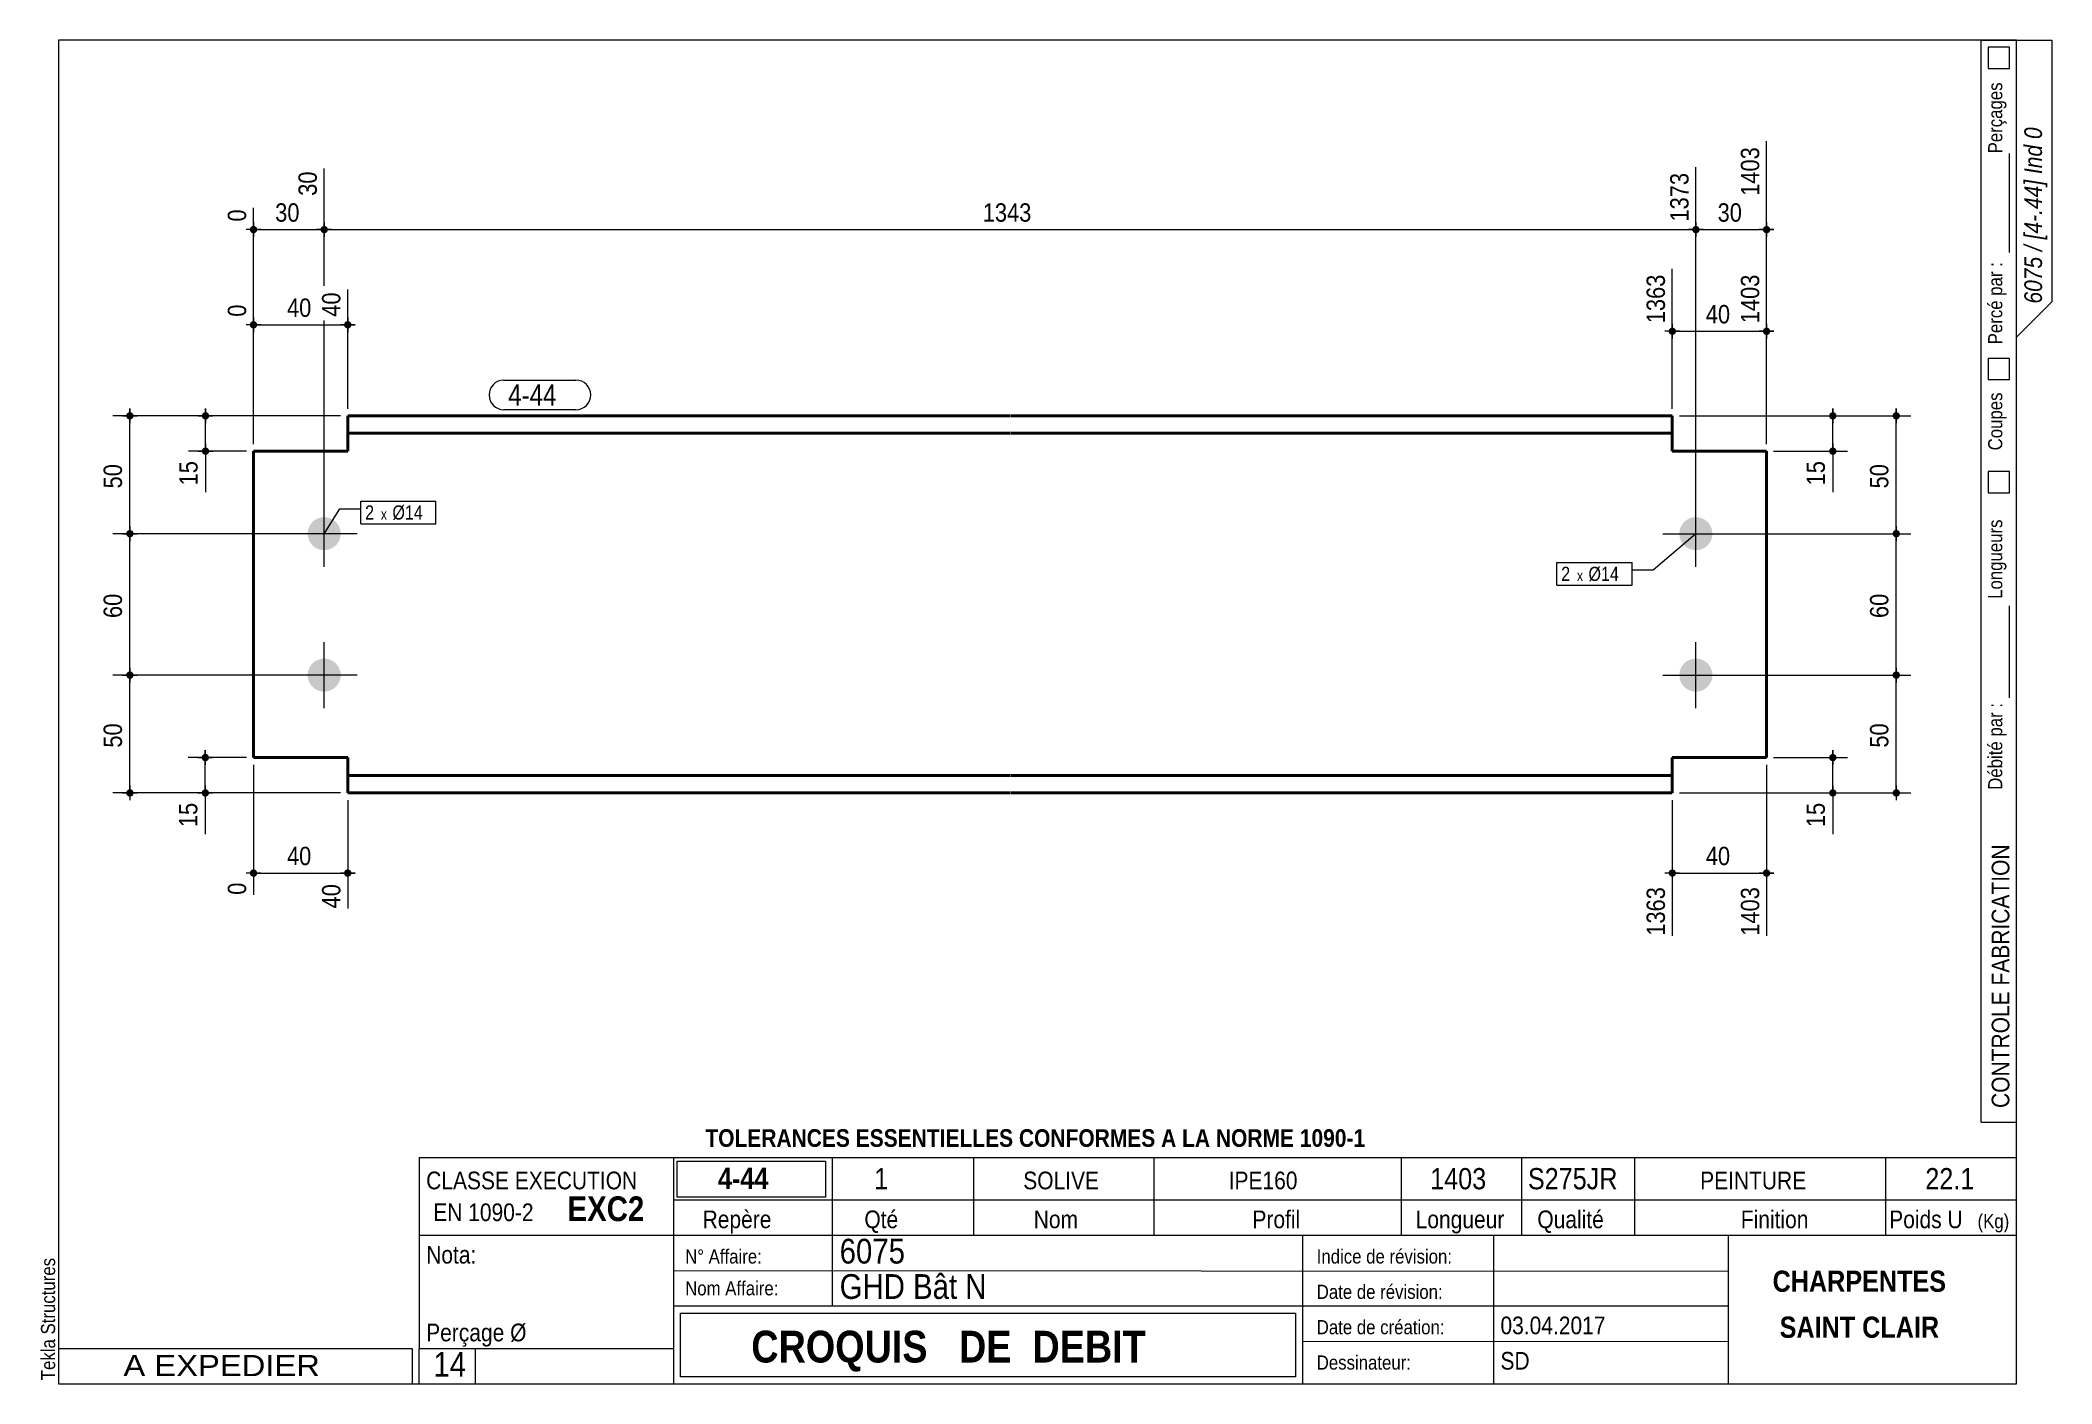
# Model space of a CAD drawing. Header units: millimetres. Extents: x 2 to 287, y 5 to 195.
import ezdxf

# ---------------------------------------------------------------- set-up
doc = ezdxf.new("R2010")
doc.units = ezdxf.units.MM
doc.linetypes.add('CACHE2', pattern=[1.190625, 0.79375, -0.396875])
for name, color, linetype, lineweight in [('Autre type objet', 1, 'Continuous', 0), ('Boulon', 7, 'Continuous', 0), ('Cache', 7, 'Continuous', 0), ('Cotation', 7, 'Continuous', 0), ('Désignation boulon', 3, 'Continuous', 0), ('Feuille dessin', 5, 'Continuous', 0), ('Piece', 2, 'Continuous', 0), ('Repère pièce', 3, 'Continuous', 0)]:
    doc.layers.add(name, color=color, linetype=linetype, lineweight=lineweight)
doc.styles.add('ARIAL', font='ARIAL.TTF')
doc.styles.add('ARIAL_BOLD', font='ARIALBD.TTF')
doc.styles.add('ARIAL_ITALIC', font='ARIALI.TTF')
doc.styles.add('ARIAL_NARROW', font='ARIAL.TTF')
doc.styles.add('COMIC_SANS_MS', font='COMIC.TTF')

# ---------------------------------------------------------------- blocks, each defined once
blk = doc.blocks.new('*A1')
at = {"layer": 'Boulon'}
for points in [[(238.98, 125.16), (238.98, 125.1), (238.97, 125.05), (238.97, 124.99), (238.96, 124.93), (238.96, 124.88), (238.95, 124.82), (238.94, 124.76), (238.92, 124.71), (238.91, 124.65), (238.9, 124.6), (238.88, 124.54), (238.86, 124.49), (238.84, 124.43), (238.82, 124.38), (238.8, 124.33), (238.78, 124.27), (238.76, 124.22), (238.73, 124.17), (238.71, 124.12), (238.68, 124.07), (238.65, 124.02), (238.62, 123.97), (238.59, 123.92), (238.56, 123.87), (238.52, 123.83), (238.49, 123.78), (238.45, 123.74), (238.41, 123.69), (238.38, 123.65), (238.34, 123.61), (238.3, 123.57), (238.26, 123.53), (238.21, 123.49), (238.17, 123.45), (238.13, 123.41), (238.08, 123.38), (238.04, 123.34), (237.99, 123.31), (237.94, 123.28), (237.9, 123.25), (237.85, 123.22), (237.8, 123.19), (237.75, 123.16), (237.7, 123.13), (237.65, 123.11), (237.59, 123.08), (237.54, 123.06), (237.49, 123.04), (237.43, 123.02), (237.38, 123), (237.33, 122.99), (237.27, 122.97), (237.21, 122.95), (237.16, 122.94), (237.1, 122.93), (237.05, 122.92), (236.99, 122.91), (236.93, 122.9), (236.88, 122.9), (236.82, 122.89), (236.76, 122.89), (236.71, 122.89), (236.65, 122.88), (236.59, 122.89), (236.53, 122.89), (236.48, 122.89), (236.42, 122.9), (236.36, 122.9), (236.31, 122.91), (236.25, 122.92), (236.19, 122.93), (236.14, 122.94), (236.08, 122.95), (236.03, 122.97), (235.97, 122.99), (235.92, 123), (235.86, 123.02), (235.81, 123.04), (235.75, 123.06), (235.7, 123.08), (235.65, 123.11), (235.6, 123.13), (235.55, 123.16), (235.5, 123.19), (235.45, 123.22), (235.4, 123.25), (235.35, 123.28), (235.3, 123.31), (235.26, 123.34), (235.21, 123.38), (235.17, 123.41), (235.12, 123.45), (235.08, 123.49), (235.04, 123.53), (235, 123.57), (234.96, 123.61), (234.92, 123.65), (234.88, 123.69), (234.84, 123.74), (234.81, 123.78), (234.77, 123.83), (234.74, 123.87), (234.71, 123.92), (234.68, 123.97), (234.65, 124.02), (234.62, 124.07), (234.59, 124.12), (234.56, 124.17), (234.54, 124.22), (234.51, 124.27), (234.49, 124.33), (234.47, 124.38), (234.45, 124.43), (234.43, 124.49), (234.41, 124.54), (234.4, 124.6), (234.38, 124.65), (234.37, 124.71), (234.36, 124.76), (234.35, 124.82), (234.34, 124.88), (234.33, 124.93), (234.33, 124.99), (234.32, 125.05), (234.32, 125.1), (234.32, 125.16), (234.31, 125.22), (234.32, 125.28), (234.32, 125.33), (234.32, 125.39), (234.33, 125.45), (234.33, 125.5), (234.34, 125.56), (234.35, 125.62), (234.36, 125.67), (234.37, 125.73), (234.38, 125.79), (234.4, 125.84), (234.41, 125.9), (234.43, 125.95), (234.45, 126), (234.47, 126.06), (234.49, 126.11), (234.51, 126.16), (234.54, 126.22), (234.56, 126.27), (234.59, 126.32), (234.62, 126.37), (234.65, 126.42), (234.68, 126.47), (234.71, 126.51), (234.74, 126.56), (234.77, 126.61), (234.81, 126.65), (234.84, 126.7), (234.88, 126.74), (234.92, 126.79), (234.96, 126.83), (235, 126.87), (235.04, 126.91), (235.08, 126.95), (235.12, 126.98), (235.17, 127.02), (235.21, 127.06), (235.26, 127.09), (235.3, 127.13), (235.35, 127.16), (235.4, 127.19), (235.45, 127.22), (235.5, 127.25), (235.55, 127.28), (235.6, 127.3), (235.65, 127.33), (235.7, 127.35), (235.75, 127.37), (235.81, 127.4), (235.86, 127.41), (235.92, 127.43), (235.97, 127.45), (236.03, 127.47), (236.08, 127.48), (236.14, 127.49), (236.19, 127.51), (236.25, 127.52), (236.31, 127.53), (236.36, 127.53), (236.42, 127.54), (236.48, 127.55), (236.53, 127.55), (236.59, 127.55), (236.65, 127.55), (236.71, 127.55), (236.76, 127.55), (236.82, 127.55), (236.88, 127.54), (236.93, 127.53), (236.99, 127.53), (237.05, 127.52), (237.1, 127.51), (237.16, 127.49), (237.21, 127.48), (237.27, 127.47), (237.33, 127.45), (237.38, 127.43), (237.43, 127.41), (237.49, 127.4), (237.54, 127.37), (237.59, 127.35), (237.65, 127.33), (237.7, 127.3), (237.75, 127.28), (237.8, 127.25), (237.85, 127.22), (237.9, 127.19), (237.94, 127.16), (237.99, 127.13), (238.04, 127.09), (238.08, 127.06), (238.13, 127.02), (238.17, 126.98), (238.21, 126.95), (238.26, 126.91), (238.3, 126.87), (238.34, 126.83), (238.38, 126.79), (238.41, 126.74), (238.45, 126.7), (238.49, 126.65), (238.52, 126.61), (238.56, 126.56), (238.59, 126.51), (238.62, 126.47), (238.65, 126.42), (238.68, 126.37), (238.71, 126.32), (238.73, 126.27), (238.76, 126.22), (238.78, 126.16), (238.8, 126.11), (238.82, 126.06), (238.84, 126), (238.86, 125.95), (238.88, 125.9), (238.9, 125.84), (238.91, 125.79), (238.92, 125.73), (238.94, 125.67), (238.95, 125.62), (238.96, 125.56), (238.96, 125.5), (238.97, 125.45), (238.97, 125.39), (238.98, 125.33), (238.98, 125.28), (238.98, 125.22)], [(238.98, 105.16), (238.98, 105.1), (238.97, 105.05), (238.97, 104.99), (238.96, 104.93), (238.96, 104.88), (238.95, 104.82), (238.94, 104.76), (238.92, 104.71), (238.91, 104.65), (238.9, 104.6), (238.88, 104.54), (238.86, 104.49), (238.84, 104.43), (238.82, 104.38), (238.8, 104.33), (238.78, 104.27), (238.76, 104.22), (238.73, 104.17), (238.71, 104.12), (238.68, 104.07), (238.65, 104.02), (238.62, 103.97), (238.59, 103.92), (238.56, 103.87), (238.52, 103.83), (238.49, 103.78), (238.45, 103.74), (238.41, 103.69), (238.38, 103.65), (238.34, 103.61), (238.3, 103.57), (238.26, 103.53), (238.21, 103.49), (238.17, 103.45), (238.13, 103.41), (238.08, 103.38), (238.04, 103.34), (237.99, 103.31), (237.94, 103.28), (237.9, 103.25), (237.85, 103.22), (237.8, 103.19), (237.75, 103.16), (237.7, 103.13), (237.65, 103.11), (237.59, 103.08), (237.54, 103.06), (237.49, 103.04), (237.43, 103.02), (237.38, 103), (237.33, 102.99), (237.27, 102.97), (237.21, 102.95), (237.16, 102.94), (237.1, 102.93), (237.05, 102.92), (236.99, 102.91), (236.93, 102.9), (236.88, 102.9), (236.82, 102.89), (236.76, 102.89), (236.71, 102.89), (236.65, 102.88), (236.59, 102.89), (236.53, 102.89), (236.48, 102.89), (236.42, 102.9), (236.36, 102.9), (236.31, 102.91), (236.25, 102.92), (236.19, 102.93), (236.14, 102.94), (236.08, 102.95), (236.03, 102.97), (235.97, 102.99), (235.92, 103), (235.86, 103.02), (235.81, 103.04), (235.75, 103.06), (235.7, 103.08), (235.65, 103.11), (235.6, 103.13), (235.55, 103.16), (235.5, 103.19), (235.45, 103.22), (235.4, 103.25), (235.35, 103.28), (235.3, 103.31), (235.26, 103.34), (235.21, 103.38), (235.17, 103.41), (235.12, 103.45), (235.08, 103.49), (235.04, 103.53), (235, 103.57), (234.96, 103.61), (234.92, 103.65), (234.88, 103.69), (234.84, 103.74), (234.81, 103.78), (234.77, 103.83), (234.74, 103.87), (234.71, 103.92), (234.68, 103.97), (234.65, 104.02), (234.62, 104.07), (234.59, 104.12), (234.56, 104.17), (234.54, 104.22), (234.51, 104.27), (234.49, 104.33), (234.47, 104.38), (234.45, 104.43), (234.43, 104.49), (234.41, 104.54), (234.4, 104.6), (234.38, 104.65), (234.37, 104.71), (234.36, 104.76), (234.35, 104.82), (234.34, 104.88), (234.33, 104.93), (234.33, 104.99), (234.32, 105.05), (234.32, 105.1), (234.32, 105.16), (234.31, 105.22), (234.32, 105.28), (234.32, 105.33), (234.32, 105.39), (234.33, 105.45), (234.33, 105.5), (234.34, 105.56), (234.35, 105.62), (234.36, 105.67), (234.37, 105.73), (234.38, 105.79), (234.4, 105.84), (234.41, 105.9), (234.43, 105.95), (234.45, 106), (234.47, 106.06), (234.49, 106.11), (234.51, 106.16), (234.54, 106.22), (234.56, 106.27), (234.59, 106.32), (234.62, 106.37), (234.65, 106.42), (234.68, 106.47), (234.71, 106.51), (234.74, 106.56), (234.77, 106.61), (234.81, 106.65), (234.84, 106.7), (234.88, 106.74), (234.92, 106.79), (234.96, 106.83), (235, 106.87), (235.04, 106.91), (235.08, 106.95), (235.12, 106.98), (235.17, 107.02), (235.21, 107.06), (235.26, 107.09), (235.3, 107.13), (235.35, 107.16), (235.4, 107.19), (235.45, 107.22), (235.5, 107.25), (235.55, 107.28), (235.6, 107.3), (235.65, 107.33), (235.7, 107.35), (235.75, 107.37), (235.81, 107.4), (235.86, 107.41), (235.92, 107.43), (235.97, 107.45), (236.03, 107.47), (236.08, 107.48), (236.14, 107.49), (236.19, 107.51), (236.25, 107.52), (236.31, 107.53), (236.36, 107.53), (236.42, 107.54), (236.48, 107.55), (236.53, 107.55), (236.59, 107.55), (236.65, 107.55), (236.71, 107.55), (236.76, 107.55), (236.82, 107.55), (236.88, 107.54), (236.93, 107.53), (236.99, 107.53), (237.05, 107.52), (237.1, 107.51), (237.16, 107.49), (237.21, 107.48), (237.27, 107.47), (237.33, 107.45), (237.38, 107.43), (237.43, 107.41), (237.49, 107.4), (237.54, 107.37), (237.59, 107.35), (237.65, 107.33), (237.7, 107.3), (237.75, 107.28), (237.8, 107.25), (237.85, 107.22), (237.9, 107.19), (237.94, 107.16), (237.99, 107.13), (238.04, 107.09), (238.08, 107.06), (238.13, 107.02), (238.17, 106.98), (238.21, 106.95), (238.26, 106.91), (238.3, 106.87), (238.34, 106.83), (238.38, 106.79), (238.41, 106.74), (238.45, 106.7), (238.49, 106.65), (238.52, 106.61), (238.56, 106.56), (238.59, 106.51), (238.62, 106.47), (238.65, 106.42), (238.68, 106.37), (238.71, 106.32), (238.73, 106.27), (238.76, 106.22), (238.78, 106.16), (238.8, 106.11), (238.82, 106.06), (238.84, 106), (238.86, 105.95), (238.88, 105.9), (238.9, 105.84), (238.91, 105.79), (238.92, 105.73), (238.94, 105.67), (238.95, 105.62), (238.96, 105.56), (238.96, 105.5), (238.97, 105.45), (238.97, 105.39), (238.98, 105.33), (238.98, 105.28), (238.98, 105.22)]]:
    blk.add_hatch(color=256, dxfattribs=at).paths.add_polyline_path(points, flags=17)
at = {"layer": 'Boulon', "linetype": 'Continuous', "lineweight": 0}
for p, q in [((236.65, 120.55), (236.65, 129.88)), ((231.98, 125.22), (241.31, 125.22)), ((236.65, 100.55), (236.65, 109.88)), ((231.98, 105.22), (241.31, 105.22))]:
    blk.add_line(p, q, dxfattribs=at)
blk = doc.blocks.new('*A2')
at = {"layer": 'Boulon'}
for points in [[(44.9, 125.16), (44.9, 125.1), (44.9, 125.05), (44.89, 124.99), (44.88, 124.93), (44.88, 124.88), (44.87, 124.82), (44.86, 124.76), (44.84, 124.71), (44.83, 124.65), (44.82, 124.6), (44.8, 124.54), (44.78, 124.49), (44.77, 124.43), (44.75, 124.38), (44.72, 124.33), (44.7, 124.27), (44.68, 124.22), (44.65, 124.17), (44.63, 124.12), (44.6, 124.07), (44.57, 124.02), (44.54, 123.97), (44.51, 123.92), (44.48, 123.87), (44.44, 123.83), (44.41, 123.78), (44.37, 123.74), (44.33, 123.69), (44.3, 123.65), (44.26, 123.61), (44.22, 123.57), (44.18, 123.53), (44.14, 123.49), (44.09, 123.45), (44.05, 123.41), (44, 123.38), (43.96, 123.34), (43.91, 123.31), (43.86, 123.28), (43.82, 123.25), (43.77, 123.22), (43.72, 123.19), (43.67, 123.16), (43.62, 123.13), (43.57, 123.11), (43.51, 123.08), (43.46, 123.06), (43.41, 123.04), (43.35, 123.02), (43.3, 123), (43.25, 122.99), (43.19, 122.97), (43.14, 122.95), (43.08, 122.94), (43.02, 122.93), (42.97, 122.92), (42.91, 122.91), (42.85, 122.9), (42.8, 122.9), (42.74, 122.89), (42.68, 122.89), (42.63, 122.89), (42.57, 122.88), (42.51, 122.89), (42.45, 122.89), (42.4, 122.89), (42.34, 122.9), (42.28, 122.9), (42.23, 122.91), (42.17, 122.92), (42.11, 122.93), (42.06, 122.94), (42, 122.95), (41.95, 122.97), (41.89, 122.99), (41.84, 123), (41.78, 123.02), (41.73, 123.04), (41.68, 123.06), (41.62, 123.08), (41.57, 123.11), (41.52, 123.13), (41.47, 123.16), (41.42, 123.19), (41.37, 123.22), (41.32, 123.25), (41.27, 123.28), (41.22, 123.31), (41.18, 123.34), (41.13, 123.38), (41.09, 123.41), (41.04, 123.45), (41, 123.49), (40.96, 123.53), (40.92, 123.57), (40.88, 123.61), (40.84, 123.65), (40.8, 123.69), (40.76, 123.74), (40.73, 123.78), (40.69, 123.83), (40.66, 123.87), (40.63, 123.92), (40.6, 123.97), (40.57, 124.02), (40.54, 124.07), (40.51, 124.12), (40.48, 124.17), (40.46, 124.22), (40.43, 124.27), (40.41, 124.33), (40.39, 124.38), (40.37, 124.43), (40.35, 124.49), (40.34, 124.54), (40.32, 124.6), (40.3, 124.65), (40.29, 124.71), (40.28, 124.76), (40.27, 124.82), (40.26, 124.88), (40.25, 124.93), (40.25, 124.99), (40.24, 125.05), (40.24, 125.1), (40.24, 125.16), (40.23, 125.22), (40.24, 125.28), (40.24, 125.33), (40.24, 125.39), (40.25, 125.45), (40.25, 125.5), (40.26, 125.56), (40.27, 125.62), (40.28, 125.67), (40.29, 125.73), (40.3, 125.79), (40.32, 125.84), (40.34, 125.9), (40.35, 125.95), (40.37, 126), (40.39, 126.06), (40.41, 126.11), (40.43, 126.16), (40.46, 126.22), (40.48, 126.27), (40.51, 126.32), (40.54, 126.37), (40.57, 126.42), (40.6, 126.47), (40.63, 126.51), (40.66, 126.56), (40.69, 126.61), (40.73, 126.65), (40.76, 126.7), (40.8, 126.74), (40.84, 126.79), (40.88, 126.83), (40.92, 126.87), (40.96, 126.91), (41, 126.95), (41.04, 126.98), (41.09, 127.02), (41.13, 127.06), (41.18, 127.09), (41.22, 127.13), (41.27, 127.16), (41.32, 127.19), (41.37, 127.22), (41.42, 127.25), (41.47, 127.28), (41.52, 127.3), (41.57, 127.33), (41.62, 127.35), (41.68, 127.37), (41.73, 127.4), (41.78, 127.41), (41.84, 127.43), (41.89, 127.45), (41.95, 127.47), (42, 127.48), (42.06, 127.49), (42.11, 127.51), (42.17, 127.52), (42.23, 127.53), (42.28, 127.53), (42.34, 127.54), (42.4, 127.55), (42.45, 127.55), (42.51, 127.55), (42.57, 127.55), (42.63, 127.55), (42.68, 127.55), (42.74, 127.55), (42.8, 127.54), (42.85, 127.53), (42.91, 127.53), (42.97, 127.52), (43.02, 127.51), (43.08, 127.49), (43.14, 127.48), (43.19, 127.47), (43.25, 127.45), (43.3, 127.43), (43.35, 127.41), (43.41, 127.4), (43.46, 127.37), (43.51, 127.35), (43.57, 127.33), (43.62, 127.3), (43.67, 127.28), (43.72, 127.25), (43.77, 127.22), (43.82, 127.19), (43.86, 127.16), (43.91, 127.13), (43.96, 127.09), (44, 127.06), (44.05, 127.02), (44.09, 126.98), (44.14, 126.95), (44.18, 126.91), (44.22, 126.87), (44.26, 126.83), (44.3, 126.79), (44.33, 126.74), (44.37, 126.7), (44.41, 126.65), (44.44, 126.61), (44.48, 126.56), (44.51, 126.51), (44.54, 126.47), (44.57, 126.42), (44.6, 126.37), (44.63, 126.32), (44.65, 126.27), (44.68, 126.22), (44.7, 126.16), (44.72, 126.11), (44.75, 126.06), (44.77, 126), (44.78, 125.95), (44.8, 125.9), (44.82, 125.84), (44.83, 125.79), (44.84, 125.73), (44.86, 125.67), (44.87, 125.62), (44.88, 125.56), (44.88, 125.5), (44.89, 125.45), (44.9, 125.39), (44.9, 125.33), (44.9, 125.28), (44.9, 125.22)], [(44.9, 105.16), (44.9, 105.1), (44.9, 105.05), (44.89, 104.99), (44.88, 104.93), (44.88, 104.88), (44.87, 104.82), (44.86, 104.76), (44.84, 104.71), (44.83, 104.65), (44.82, 104.6), (44.8, 104.54), (44.78, 104.49), (44.77, 104.43), (44.75, 104.38), (44.72, 104.33), (44.7, 104.27), (44.68, 104.22), (44.65, 104.17), (44.63, 104.12), (44.6, 104.07), (44.57, 104.02), (44.54, 103.97), (44.51, 103.92), (44.48, 103.87), (44.44, 103.83), (44.41, 103.78), (44.37, 103.74), (44.33, 103.69), (44.3, 103.65), (44.26, 103.61), (44.22, 103.57), (44.18, 103.53), (44.14, 103.49), (44.09, 103.45), (44.05, 103.41), (44, 103.38), (43.96, 103.34), (43.91, 103.31), (43.86, 103.28), (43.82, 103.25), (43.77, 103.22), (43.72, 103.19), (43.67, 103.16), (43.62, 103.13), (43.57, 103.11), (43.51, 103.08), (43.46, 103.06), (43.41, 103.04), (43.35, 103.02), (43.3, 103), (43.25, 102.99), (43.19, 102.97), (43.14, 102.95), (43.08, 102.94), (43.02, 102.93), (42.97, 102.92), (42.91, 102.91), (42.85, 102.9), (42.8, 102.9), (42.74, 102.89), (42.68, 102.89), (42.63, 102.89), (42.57, 102.88), (42.51, 102.89), (42.45, 102.89), (42.4, 102.89), (42.34, 102.9), (42.28, 102.9), (42.23, 102.91), (42.17, 102.92), (42.11, 102.93), (42.06, 102.94), (42, 102.95), (41.95, 102.97), (41.89, 102.99), (41.84, 103), (41.78, 103.02), (41.73, 103.04), (41.68, 103.06), (41.62, 103.08), (41.57, 103.11), (41.52, 103.13), (41.47, 103.16), (41.42, 103.19), (41.37, 103.22), (41.32, 103.25), (41.27, 103.28), (41.22, 103.31), (41.18, 103.34), (41.13, 103.38), (41.09, 103.41), (41.04, 103.45), (41, 103.49), (40.96, 103.53), (40.92, 103.57), (40.88, 103.61), (40.84, 103.65), (40.8, 103.69), (40.76, 103.74), (40.73, 103.78), (40.69, 103.83), (40.66, 103.87), (40.63, 103.92), (40.6, 103.97), (40.57, 104.02), (40.54, 104.07), (40.51, 104.12), (40.48, 104.17), (40.46, 104.22), (40.43, 104.27), (40.41, 104.33), (40.39, 104.38), (40.37, 104.43), (40.35, 104.49), (40.34, 104.54), (40.32, 104.6), (40.3, 104.65), (40.29, 104.71), (40.28, 104.76), (40.27, 104.82), (40.26, 104.88), (40.25, 104.93), (40.25, 104.99), (40.24, 105.05), (40.24, 105.1), (40.24, 105.16), (40.23, 105.22), (40.24, 105.28), (40.24, 105.33), (40.24, 105.39), (40.25, 105.45), (40.25, 105.5), (40.26, 105.56), (40.27, 105.62), (40.28, 105.67), (40.29, 105.73), (40.3, 105.79), (40.32, 105.84), (40.34, 105.9), (40.35, 105.95), (40.37, 106), (40.39, 106.06), (40.41, 106.11), (40.43, 106.16), (40.46, 106.22), (40.48, 106.27), (40.51, 106.32), (40.54, 106.37), (40.57, 106.42), (40.6, 106.47), (40.63, 106.51), (40.66, 106.56), (40.69, 106.61), (40.73, 106.65), (40.76, 106.7), (40.8, 106.74), (40.84, 106.79), (40.88, 106.83), (40.92, 106.87), (40.96, 106.91), (41, 106.95), (41.04, 106.98), (41.09, 107.02), (41.13, 107.06), (41.18, 107.09), (41.22, 107.13), (41.27, 107.16), (41.32, 107.19), (41.37, 107.22), (41.42, 107.25), (41.47, 107.28), (41.52, 107.3), (41.57, 107.33), (41.62, 107.35), (41.68, 107.37), (41.73, 107.4), (41.78, 107.41), (41.84, 107.43), (41.89, 107.45), (41.95, 107.47), (42, 107.48), (42.06, 107.49), (42.11, 107.51), (42.17, 107.52), (42.23, 107.53), (42.28, 107.53), (42.34, 107.54), (42.4, 107.55), (42.45, 107.55), (42.51, 107.55), (42.57, 107.55), (42.63, 107.55), (42.68, 107.55), (42.74, 107.55), (42.8, 107.54), (42.85, 107.53), (42.91, 107.53), (42.97, 107.52), (43.02, 107.51), (43.08, 107.49), (43.14, 107.48), (43.19, 107.47), (43.25, 107.45), (43.3, 107.43), (43.35, 107.41), (43.41, 107.4), (43.46, 107.37), (43.51, 107.35), (43.57, 107.33), (43.62, 107.3), (43.67, 107.28), (43.72, 107.25), (43.77, 107.22), (43.82, 107.19), (43.86, 107.16), (43.91, 107.13), (43.96, 107.09), (44, 107.06), (44.05, 107.02), (44.09, 106.98), (44.14, 106.95), (44.18, 106.91), (44.22, 106.87), (44.26, 106.83), (44.3, 106.79), (44.33, 106.74), (44.37, 106.7), (44.41, 106.65), (44.44, 106.61), (44.48, 106.56), (44.51, 106.51), (44.54, 106.47), (44.57, 106.42), (44.6, 106.37), (44.63, 106.32), (44.65, 106.27), (44.68, 106.22), (44.7, 106.16), (44.72, 106.11), (44.75, 106.06), (44.77, 106), (44.78, 105.95), (44.8, 105.9), (44.82, 105.84), (44.83, 105.79), (44.84, 105.73), (44.86, 105.67), (44.87, 105.62), (44.88, 105.56), (44.88, 105.5), (44.89, 105.45), (44.9, 105.39), (44.9, 105.33), (44.9, 105.28), (44.9, 105.22)]]:
    blk.add_hatch(color=256, dxfattribs=at).paths.add_polyline_path(points, flags=17)
at = {"layer": 'Boulon', "linetype": 'Continuous', "lineweight": 0}
for p, q in [((42.57, 120.55), (42.57, 129.88)), ((47.23, 125.22), (37.9, 125.22)), ((42.57, 100.55), (42.57, 109.88)), ((47.23, 105.22), (37.9, 105.22))]:
    blk.add_line(p, q, dxfattribs=at)
blk = doc.blocks.new('*A3')
at = {"layer": 'Cache', "color": 7, "linetype": 'CACHE2', "lineweight": 20}
for p, q in [((32.56807, 93.551388), (32.56807, 136.884721)), ((246.647845, 136.884721), (246.647845, 93.551388))]:
    blk.add_line(p, q, dxfattribs=at)
at = {"layer": 'Piece', "color": 2, "linetype": 'Continuous', "lineweight": 40}
for p, q in [((45.901403, 141.884721), (45.901403, 136.884721)), ((139.557958, 141.884721), (45.901403, 141.884721)), ((233.314511, 141.884721), (139.657958, 141.884721)), ((233.314511, 136.884721), (233.314511, 141.884721)), ((45.901403, 136.884721), (32.568069, 136.884721)), ((32.568069, 136.884721), (32.568069, 93.551388)), ((45.901403, 139.418055), (139.557958, 139.418055)), ((139.657958, 139.418055), (233.314511, 139.418055)), ((233.314511, 136.884721), (246.647844, 136.884721)), ((246.647844, 93.551388), (246.647844, 136.884721)), ((32.568069, 93.551388), (45.901403, 93.551388)), ((45.901403, 88.551388), (45.901403, 93.551388)), ((233.314511, 88.551388), (233.314511, 93.551388)), ((246.647844, 93.551388), (233.314511, 93.551388)), ((139.557958, 91.018055), (45.901403, 91.018055)), ((139.557958, 88.551388), (45.901403, 88.551388)), ((233.314511, 91.018055), (139.657958, 91.018055)), ((233.314511, 88.551388), (139.657958, 88.551388))]:
    blk.add_line(p, q, dxfattribs=at)
blk = doc.blocks.new('*A4')
at = {"layer": 'Feuille dessin', "linetype": 'Continuous', "lineweight": 0}
for p, q in [((282, 195), (5, 195)), ((5, 195), (5, 5)), ((282, 5), (282, 195)), ((5, 5), (282, 5))]:
    blk.add_line(p, q, dxfattribs=at)
at = {"layer": 'Feuille dessin', "style": 'ARIAL', "width": 0.85}
blk.add_text('Tekla Structures', height=2, rotation=90, dxfattribs=at).set_placement((4.5, 5.5))
blk = doc.blocks.new('*A5')
at = {"layer": 'Autre type objet', "linetype": 'Continuous', "lineweight": 0}
for p, q in [((277, 42), (277, 195)), ((277, 195), (287, 195)), ((278, 194), (278, 191)), ((281, 194), (278, 194)), ((281, 191), (281, 194)), ((282, 42), (282, 195)), ((287, 195), (287, 158)), ((278, 191), (281, 191)), ((281, 165), (281, 179)), ((287, 158), (282, 153)), ((278, 150), (278, 147)), ((281, 150), (278, 150)), ((281, 147), (281, 150)), ((278, 147), (281, 147)), ((278, 134), (278, 131)), ((281, 134), (278, 134)), ((281, 131), (281, 134)), ((278, 131), (281, 131)), ((281, 102), (281, 115)), ((277, 42), (282, 42))]:
    blk.add_line(p, q, dxfattribs=at)
at = {"layer": 'Autre type objet', "width": 0.85}
for s, height, style, p in [('Perçages', 2, 'ARIAL', (280, 179)), ('6075 / [4-.44] Ind 0', 2.5, 'ARIAL_ITALIC', (285.619109, 157.760245)), ('Percé par :', 2, 'ARIAL', (280, 152)), ('Coupes', 2, 'ARIAL', (280, 137)), ('Longueurs', 2, 'ARIAL', (280, 116)), ('Débité par :', 2, 'ARIAL', (280, 89)), ('CONTROLE FABRICATION', 2.5, 'ARIAL', (281, 44))]:
    blk.add_text(s, height=height, rotation=90, dxfattribs=dict(at, style=style)).set_placement(p)
blk = doc.blocks.new('*A6')
at = {"layer": 'Autre type objet', "linetype": 'Continuous', "lineweight": 0}
for p, q in [((56, 37), (92, 37)), ((56, 37), (56, 10)), ((92, 37), (92, 10)), ((56, 26), (92, 26)), ((56, 10), (92, 10)), ((56, 5), (56, 10)), ((64, 5), (64, 10)), ((56, 5), (64, 5))]:
    blk.add_line(p, q, dxfattribs=at)
at = {"layer": 'Autre type objet', "width": 0.85}
for s, height, style, p in [('CLASSE EXECUTION', 2.5, 'ARIAL', (57, 32.5)), ('EXC2', 3.5, 'ARIAL_BOLD', (77, 28)), ('EN 1090-2', 2.5, 'ARIAL', (58, 28)), ('Nota:', 2.5, 'ARIAL', (57, 22)), ('Perçage Ø', 2.5, 'ARIAL', (57, 11)), ('14', 3.5, 'ARIAL_NARROW', (58.014234, 6))]:
    blk.add_text(s, height=height, dxfattribs=dict(at, style=style)).set_placement(p)
blk = doc.blocks.new('*A7')
at = {"layer": 'Autre type objet', "linetype": 'Continuous', "lineweight": 0}
for p, q in [((92, 37), (282, 37)), ((92, 37), (92, 31)), ((114.5, 31), (114.5, 37)), ((134.5, 31), (134.5, 37)), ((160, 31), (160, 37)), ((195, 31), (195, 37)), ((212, 31), (212, 37)), ((228, 31), (228, 37)), ((263.5, 31), (263.5, 37)), ((282, 31), (282, 37)), ((92.51953, 36.5), (113.5, 36.5)), ((92.51953, 31.394341), (92.51953, 36.5)), ((113.5, 36.5), (113.5, 31.394341)), ((113.5, 31.394341), (92.51953, 31.394341)), ((92, 31), (282, 31)), ((92, 31), (92, 5)), ((114.5, 16), (114.5, 31)), ((134.5, 26), (134.5, 31)), ((160, 26), (160, 31)), ((195, 26), (195, 31)), ((212, 26), (212, 31)), ((228, 26), (228, 31)), ((263.5, 26), (263.5, 31)), ((282, 5), (282, 31)), ((92, 26), (282, 26)), ((181, 26), (181, 5)), ((208, 26), (208, 5)), ((241.262466, 5), (241.262466, 26)), ((92, 21), (241.327069, 20.935451)), ((92, 16), (181, 16)), ((93, 15), (180, 15)), ((93, 6), (93, 15)), ((180, 15), (180, 6)), ((181, 16), (241.297815, 16.021151)), ((181, 11), (241.217807, 10.969512)), ((180, 6), (93, 6)), ((92, 5), (282, 5))]:
    blk.add_line(p, q, dxfattribs=at)
at = {"layer": 'Autre type objet', "width": 0.85}
for s, height, style, p in [('TOLERANCES ESSENTIELLES CONFORMES A LA NORME 1090-1', 2.5, 'ARIAL_BOLD', (96.5, 38.5)), ('4-44', 3, 'ARIAL_BOLD', (98.285724, 32.540141)), ('1', 3, 'ARIAL', (120.389893, 32.5)), ('SOLIVE', 2.5, 'ARIAL', (141.474609, 32.5)), ('IPE160', 2.5, 'ARIAL', (170.538574, 32.5)), ('1403', 3, 'ARIAL', (199.053223, 32.5)), ('S275JR', 3, 'ARIAL', (212.880127, 32.5)), ('PEINTURE', 2.5, 'ARIAL', (237.24646, 32.5)), ('22.1', 3, 'ARIAL', (269.109863, 32.5)), ('Repère', 2.5, 'ARIAL', (96.112978, 27)), ('Qté', 2.5, 'ARIAL', (119, 27)), ('Nom', 2.5, 'ARIAL', (142.961426, 27)), ('Profil', 2.5, 'ARIAL', (173.903564, 27)), ('Longueur', 2.5, 'ARIAL', (197, 27)), ('Qualité', 2.5, 'ARIAL', (214.218018, 27)), ('Finition', 2.5, 'ARIAL', (243, 27)), ('Poids U', 2.5, 'ARIAL', (264, 27)), ('(Kg)', 2, 'ARIAL', (276.5, 27)), ('N° Affaire:', 2, 'ARIAL', (93.640566, 22)), ('6075', 3.5, 'ARIAL', (115.5, 22)), ('Indice de révision:', 2, 'ARIAL', (183, 22)), ('GHD Bât N', 3.5, 'ARIAL', (115.5, 17)), ('CHARPENTES', 3, 'ARIAL_BOLD', (247.5, 18)), ('Nom Affaire:', 2, 'ARIAL', (93.640566, 17.5)), ('Date de révision:', 2, 'ARIAL', (183, 17)), ('03.04.2017', 2.5, 'ARIAL', (209, 12)), ('SAINT CLAIR', 3, 'ARIAL_BOLD', (248.5, 11.5)), ('CROQUIS   DE  DEBIT', 4.5, 'ARIAL_BOLD', (103, 8)), ('Date de création:', 2, 'ARIAL', (183, 12)), ('Dessinateur:', 2, 'ARIAL', (183, 7)), ('SD', 2.5, 'ARIAL', (209, 7))]:
    blk.add_text(s, height=height, dxfattribs=dict(at, style=style)).set_placement(p)
blk = doc.blocks.new('*A8')
at = {"layer": 'Autre type objet', "linetype": 'Continuous', "lineweight": 0}
for p, q in [((5, 10), (55, 10)), ((5, 10), (5, 5)), ((55, 10), (55, 5)), ((5, 5), (55, 5))]:
    blk.add_line(p, q, dxfattribs=at)
at = {"layer": 'Autre type objet', "style": 'ARIAL', "width": 1.105}
blk.add_text('A EXPEDIER', height=3, dxfattribs=at).set_placement((14.169647, 6.073465))
blk = doc.blocks.new('*A9')
at = {"layer": 'Cotation'}
for points in [[(15.06, 104.7), (15.03, 104.7), (15.01, 104.7), (14.98, 104.71), (14.96, 104.71), (14.93, 104.72), (14.91, 104.73), (14.88, 104.74), (14.86, 104.75), (14.84, 104.76), (14.82, 104.77), (14.79, 104.79), (14.77, 104.8), (14.75, 104.82), (14.73, 104.83), (14.71, 104.85), (14.7, 104.87), (14.68, 104.89), (14.66, 104.91), (14.65, 104.93), (14.64, 104.95), (14.62, 104.97), (14.61, 105), (14.6, 105.02), (14.59, 105.04), (14.58, 105.07), (14.58, 105.09), (14.57, 105.12), (14.57, 105.14), (14.56, 105.17), (14.56, 105.19), (14.56, 105.22), (14.56, 105.24), (14.56, 105.27), (14.57, 105.29), (14.57, 105.32), (14.58, 105.34), (14.58, 105.37), (14.59, 105.39), (14.6, 105.42), (14.61, 105.44), (14.62, 105.46), (14.64, 105.49), (14.65, 105.51), (14.66, 105.53), (14.68, 105.55), (14.7, 105.57), (14.71, 105.59), (14.73, 105.6), (14.75, 105.62), (14.77, 105.64), (14.79, 105.65), (14.82, 105.66), (14.84, 105.68), (14.86, 105.69), (14.88, 105.7), (14.91, 105.71), (14.93, 105.72), (14.96, 105.72), (14.98, 105.73), (15.01, 105.73), (15.03, 105.74), (15.06, 105.74), (15.08, 105.74), (15.11, 105.74), (15.13, 105.74), (15.16, 105.73), (15.18, 105.73), (15.21, 105.72), (15.23, 105.72), (15.26, 105.71), (15.28, 105.7), (15.3, 105.69), (15.33, 105.68), (15.35, 105.66), (15.37, 105.65), (15.39, 105.64), (15.41, 105.62), (15.43, 105.6), (15.45, 105.59), (15.47, 105.57), (15.48, 105.55), (15.5, 105.53), (15.51, 105.51), (15.53, 105.49), (15.54, 105.46), (15.55, 105.44), (15.56, 105.42), (15.57, 105.39), (15.58, 105.37), (15.59, 105.34), (15.59, 105.32), (15.6, 105.29), (15.6, 105.27), (15.6, 105.24), (15.6, 105.22), (15.6, 105.19), (15.6, 105.17), (15.6, 105.14), (15.59, 105.12), (15.59, 105.09), (15.58, 105.07), (15.57, 105.04), (15.56, 105.02), (15.55, 105), (15.54, 104.97), (15.53, 104.95), (15.51, 104.93), (15.5, 104.91), (15.48, 104.89), (15.47, 104.87), (15.45, 104.85), (15.43, 104.83), (15.41, 104.82), (15.39, 104.8), (15.37, 104.79), (15.35, 104.77), (15.33, 104.76), (15.3, 104.75), (15.28, 104.74), (15.26, 104.73), (15.23, 104.72), (15.21, 104.71), (15.18, 104.71), (15.16, 104.7), (15.13, 104.7), (15.11, 104.7), (15.08, 104.7)], [(15.06, 88.03), (15.03, 88.03), (15.01, 88.04), (14.98, 88.04), (14.96, 88.05), (14.93, 88.05), (14.91, 88.06), (14.88, 88.07), (14.86, 88.08), (14.84, 88.09), (14.82, 88.11), (14.79, 88.12), (14.77, 88.13), (14.75, 88.15), (14.73, 88.17), (14.71, 88.18), (14.7, 88.2), (14.68, 88.22), (14.66, 88.24), (14.65, 88.26), (14.64, 88.28), (14.62, 88.31), (14.61, 88.33), (14.6, 88.35), (14.59, 88.38), (14.58, 88.4), (14.58, 88.43), (14.57, 88.45), (14.57, 88.48), (14.56, 88.5), (14.56, 88.53), (14.56, 88.55), (14.56, 88.58), (14.56, 88.6), (14.57, 88.63), (14.57, 88.65), (14.58, 88.68), (14.58, 88.7), (14.59, 88.73), (14.6, 88.75), (14.61, 88.77), (14.62, 88.8), (14.64, 88.82), (14.65, 88.84), (14.66, 88.86), (14.68, 88.88), (14.7, 88.9), (14.71, 88.92), (14.73, 88.94), (14.75, 88.95), (14.77, 88.97), (14.79, 88.98), (14.82, 89), (14.84, 89.01), (14.86, 89.02), (14.88, 89.03), (14.91, 89.04), (14.93, 89.05), (14.96, 89.06), (14.98, 89.06), (15.01, 89.07), (15.03, 89.07), (15.06, 89.07), (15.08, 89.07), (15.11, 89.07), (15.13, 89.07), (15.16, 89.07), (15.18, 89.06), (15.21, 89.06), (15.23, 89.05), (15.26, 89.04), (15.28, 89.03), (15.3, 89.02), (15.33, 89.01), (15.35, 89), (15.37, 88.98), (15.39, 88.97), (15.41, 88.95), (15.43, 88.94), (15.45, 88.92), (15.47, 88.9), (15.48, 88.88), (15.5, 88.86), (15.51, 88.84), (15.53, 88.82), (15.54, 88.8), (15.55, 88.77), (15.56, 88.75), (15.57, 88.73), (15.58, 88.7), (15.59, 88.68), (15.59, 88.65), (15.6, 88.63), (15.6, 88.6), (15.6, 88.58), (15.6, 88.55), (15.6, 88.53), (15.6, 88.5), (15.6, 88.48), (15.59, 88.45), (15.59, 88.43), (15.58, 88.4), (15.57, 88.38), (15.56, 88.35), (15.55, 88.33), (15.54, 88.31), (15.53, 88.28), (15.51, 88.26), (15.5, 88.24), (15.48, 88.22), (15.47, 88.2), (15.45, 88.18), (15.43, 88.17), (15.41, 88.15), (15.39, 88.13), (15.37, 88.12), (15.35, 88.11), (15.33, 88.09), (15.3, 88.08), (15.28, 88.07), (15.26, 88.06), (15.23, 88.05), (15.21, 88.05), (15.18, 88.04), (15.16, 88.04), (15.13, 88.03), (15.11, 88.03), (15.08, 88.03)]]:
    blk.add_hatch(color=256, dxfattribs=at).paths.add_polyline_path(points, flags=17)
at = {"layer": 'Cotation', "linetype": 'Continuous', "lineweight": 0}
for p, q in [((15.08, 106.26), (15.08, 104.18)), ((15.08, 105.22), (15.08, 106.26)), ((41.57, 105.22), (12.66, 105.22)), ((14.04, 105.22), (16.12, 105.22)), ((15.08, 88.55), (15.08, 105.22)), ((44.9, 88.55), (12.66, 88.55)), ((14.04, 88.55), (16.12, 88.55)), ((15.08, 89.59), (15.08, 87.51)), ((15.08, 88.55), (15.08, 87.51))]:
    blk.add_line(p, q, dxfattribs=at)
at = {"layer": 'Cotation'}
for p in [(15.08, 105.22), (15.08, 88.55)]:
    blk.add_point(p, dxfattribs=at)
at = {"layer": 'Cotation', "style": 'ARIAL', "width": 0.85}
blk.add_text('50', height=2.6, rotation=90.0002, dxfattribs=at).set_placement((13.96, 94.96))
blk = doc.blocks.new('*A10')
at = {"layer": 'Cotation'}
for points in [[(15.06, 124.7), (15.03, 124.7), (15.01, 124.7), (14.98, 124.71), (14.96, 124.71), (14.93, 124.72), (14.91, 124.73), (14.88, 124.74), (14.86, 124.75), (14.84, 124.76), (14.82, 124.77), (14.79, 124.79), (14.77, 124.8), (14.75, 124.82), (14.73, 124.83), (14.71, 124.85), (14.7, 124.87), (14.68, 124.89), (14.66, 124.91), (14.65, 124.93), (14.64, 124.95), (14.62, 124.97), (14.61, 125), (14.6, 125.02), (14.59, 125.04), (14.58, 125.07), (14.58, 125.09), (14.57, 125.12), (14.57, 125.14), (14.56, 125.17), (14.56, 125.19), (14.56, 125.22), (14.56, 125.24), (14.56, 125.27), (14.57, 125.29), (14.57, 125.32), (14.58, 125.34), (14.58, 125.37), (14.59, 125.39), (14.6, 125.42), (14.61, 125.44), (14.62, 125.46), (14.64, 125.49), (14.65, 125.51), (14.66, 125.53), (14.68, 125.55), (14.7, 125.57), (14.71, 125.59), (14.73, 125.6), (14.75, 125.62), (14.77, 125.64), (14.79, 125.65), (14.82, 125.66), (14.84, 125.68), (14.86, 125.69), (14.88, 125.7), (14.91, 125.71), (14.93, 125.72), (14.96, 125.72), (14.98, 125.73), (15.01, 125.73), (15.03, 125.74), (15.06, 125.74), (15.08, 125.74), (15.11, 125.74), (15.13, 125.74), (15.16, 125.73), (15.18, 125.73), (15.21, 125.72), (15.23, 125.72), (15.26, 125.71), (15.28, 125.7), (15.3, 125.69), (15.33, 125.68), (15.35, 125.66), (15.37, 125.65), (15.39, 125.64), (15.41, 125.62), (15.43, 125.6), (15.45, 125.59), (15.47, 125.57), (15.48, 125.55), (15.5, 125.53), (15.51, 125.51), (15.53, 125.49), (15.54, 125.46), (15.55, 125.44), (15.56, 125.42), (15.57, 125.39), (15.58, 125.37), (15.59, 125.34), (15.59, 125.32), (15.6, 125.29), (15.6, 125.27), (15.6, 125.24), (15.6, 125.22), (15.6, 125.19), (15.6, 125.17), (15.6, 125.14), (15.59, 125.12), (15.59, 125.09), (15.58, 125.07), (15.57, 125.04), (15.56, 125.02), (15.55, 125), (15.54, 124.97), (15.53, 124.95), (15.51, 124.93), (15.5, 124.91), (15.48, 124.89), (15.47, 124.87), (15.45, 124.85), (15.43, 124.83), (15.41, 124.82), (15.39, 124.8), (15.37, 124.79), (15.35, 124.77), (15.33, 124.76), (15.3, 124.75), (15.28, 124.74), (15.26, 124.73), (15.23, 124.72), (15.21, 124.71), (15.18, 124.71), (15.16, 124.7), (15.13, 124.7), (15.11, 124.7), (15.08, 124.7)], [(15.06, 104.7), (15.03, 104.7), (15.01, 104.7), (14.98, 104.71), (14.96, 104.71), (14.93, 104.72), (14.91, 104.73), (14.88, 104.74), (14.86, 104.75), (14.84, 104.76), (14.82, 104.77), (14.79, 104.79), (14.77, 104.8), (14.75, 104.82), (14.73, 104.83), (14.71, 104.85), (14.7, 104.87), (14.68, 104.89), (14.66, 104.91), (14.65, 104.93), (14.64, 104.95), (14.62, 104.97), (14.61, 105), (14.6, 105.02), (14.59, 105.04), (14.58, 105.07), (14.58, 105.09), (14.57, 105.12), (14.57, 105.14), (14.56, 105.17), (14.56, 105.19), (14.56, 105.22), (14.56, 105.24), (14.56, 105.27), (14.57, 105.29), (14.57, 105.32), (14.58, 105.34), (14.58, 105.37), (14.59, 105.39), (14.6, 105.42), (14.61, 105.44), (14.62, 105.46), (14.64, 105.49), (14.65, 105.51), (14.66, 105.53), (14.68, 105.55), (14.7, 105.57), (14.71, 105.59), (14.73, 105.6), (14.75, 105.62), (14.77, 105.64), (14.79, 105.65), (14.82, 105.66), (14.84, 105.68), (14.86, 105.69), (14.88, 105.7), (14.91, 105.71), (14.93, 105.72), (14.96, 105.72), (14.98, 105.73), (15.01, 105.73), (15.03, 105.74), (15.06, 105.74), (15.08, 105.74), (15.11, 105.74), (15.13, 105.74), (15.16, 105.73), (15.18, 105.73), (15.21, 105.72), (15.23, 105.72), (15.26, 105.71), (15.28, 105.7), (15.3, 105.69), (15.33, 105.68), (15.35, 105.66), (15.37, 105.65), (15.39, 105.64), (15.41, 105.62), (15.43, 105.6), (15.45, 105.59), (15.47, 105.57), (15.48, 105.55), (15.5, 105.53), (15.51, 105.51), (15.53, 105.49), (15.54, 105.46), (15.55, 105.44), (15.56, 105.42), (15.57, 105.39), (15.58, 105.37), (15.59, 105.34), (15.59, 105.32), (15.6, 105.29), (15.6, 105.27), (15.6, 105.24), (15.6, 105.22), (15.6, 105.19), (15.6, 105.17), (15.6, 105.14), (15.59, 105.12), (15.59, 105.09), (15.58, 105.07), (15.57, 105.04), (15.56, 105.02), (15.55, 105), (15.54, 104.97), (15.53, 104.95), (15.51, 104.93), (15.5, 104.91), (15.48, 104.89), (15.47, 104.87), (15.45, 104.85), (15.43, 104.83), (15.41, 104.82), (15.39, 104.8), (15.37, 104.79), (15.35, 104.77), (15.33, 104.76), (15.3, 104.75), (15.28, 104.74), (15.26, 104.73), (15.23, 104.72), (15.21, 104.71), (15.18, 104.71), (15.16, 104.7), (15.13, 104.7), (15.11, 104.7), (15.08, 104.7)]]:
    blk.add_hatch(color=256, dxfattribs=at).paths.add_polyline_path(points, flags=17)
at = {"layer": 'Cotation', "linetype": 'Continuous', "lineweight": 0}
for p, q in [((15.08, 126.26), (15.08, 124.18)), ((15.08, 125.22), (15.08, 126.26)), ((41.57, 125.22), (12.66, 125.22)), ((14.04, 125.22), (16.12, 125.22)), ((15.08, 105.22), (15.08, 125.22)), ((15.08, 106.26), (15.08, 104.18)), ((41.57, 105.22), (12.66, 105.22)), ((14.04, 105.22), (16.12, 105.22)), ((15.08, 105.22), (15.08, 104.18))]:
    blk.add_line(p, q, dxfattribs=at)
at = {"layer": 'Cotation'}
for p in [(15.08, 125.22), (15.08, 105.22)]:
    blk.add_point(p, dxfattribs=at)
at = {"layer": 'Cotation', "style": 'ARIAL', "width": 0.85}
blk.add_text('60', height=2.6, rotation=90.0002, dxfattribs=at).set_placement((13.96, 113.29))
blk = doc.blocks.new('*A11')
at = {"layer": 'Cotation'}
for points in [[(15.06, 141.37), (15.03, 141.37), (15.01, 141.37), (14.98, 141.37), (14.96, 141.38), (14.93, 141.39), (14.91, 141.4), (14.88, 141.4), (14.86, 141.41), (14.84, 141.43), (14.82, 141.44), (14.79, 141.45), (14.77, 141.47), (14.75, 141.48), (14.73, 141.5), (14.71, 141.52), (14.7, 141.54), (14.68, 141.55), (14.66, 141.57), (14.65, 141.6), (14.64, 141.62), (14.62, 141.64), (14.61, 141.66), (14.6, 141.69), (14.59, 141.71), (14.58, 141.73), (14.58, 141.76), (14.57, 141.78), (14.57, 141.81), (14.56, 141.83), (14.56, 141.86), (14.56, 141.88), (14.56, 141.91), (14.56, 141.94), (14.57, 141.96), (14.57, 141.99), (14.58, 142.01), (14.58, 142.04), (14.59, 142.06), (14.6, 142.08), (14.61, 142.11), (14.62, 142.13), (14.64, 142.15), (14.65, 142.17), (14.66, 142.19), (14.68, 142.21), (14.7, 142.23), (14.71, 142.25), (14.73, 142.27), (14.75, 142.29), (14.77, 142.3), (14.79, 142.32), (14.82, 142.33), (14.84, 142.34), (14.86, 142.35), (14.88, 142.37), (14.91, 142.37), (14.93, 142.38), (14.96, 142.39), (14.98, 142.39), (15.01, 142.4), (15.03, 142.4), (15.06, 142.4), (15.08, 142.4), (15.11, 142.4), (15.13, 142.4), (15.16, 142.4), (15.18, 142.39), (15.21, 142.39), (15.23, 142.38), (15.26, 142.37), (15.28, 142.37), (15.3, 142.35), (15.33, 142.34), (15.35, 142.33), (15.37, 142.32), (15.39, 142.3), (15.41, 142.29), (15.43, 142.27), (15.45, 142.25), (15.47, 142.23), (15.48, 142.21), (15.5, 142.19), (15.51, 142.17), (15.53, 142.15), (15.54, 142.13), (15.55, 142.11), (15.56, 142.08), (15.57, 142.06), (15.58, 142.04), (15.59, 142.01), (15.59, 141.99), (15.6, 141.96), (15.6, 141.94), (15.6, 141.91), (15.6, 141.88), (15.6, 141.86), (15.6, 141.83), (15.6, 141.81), (15.59, 141.78), (15.59, 141.76), (15.58, 141.73), (15.57, 141.71), (15.56, 141.69), (15.55, 141.66), (15.54, 141.64), (15.53, 141.62), (15.51, 141.6), (15.5, 141.57), (15.48, 141.55), (15.47, 141.54), (15.45, 141.52), (15.43, 141.5), (15.41, 141.48), (15.39, 141.47), (15.37, 141.45), (15.35, 141.44), (15.33, 141.43), (15.3, 141.41), (15.28, 141.4), (15.26, 141.4), (15.23, 141.39), (15.21, 141.38), (15.18, 141.37), (15.16, 141.37), (15.13, 141.37), (15.11, 141.37), (15.08, 141.36)], [(15.06, 124.7), (15.03, 124.7), (15.01, 124.7), (14.98, 124.71), (14.96, 124.71), (14.93, 124.72), (14.91, 124.73), (14.88, 124.74), (14.86, 124.75), (14.84, 124.76), (14.82, 124.77), (14.79, 124.79), (14.77, 124.8), (14.75, 124.82), (14.73, 124.83), (14.71, 124.85), (14.7, 124.87), (14.68, 124.89), (14.66, 124.91), (14.65, 124.93), (14.64, 124.95), (14.62, 124.97), (14.61, 125), (14.6, 125.02), (14.59, 125.04), (14.58, 125.07), (14.58, 125.09), (14.57, 125.12), (14.57, 125.14), (14.56, 125.17), (14.56, 125.19), (14.56, 125.22), (14.56, 125.24), (14.56, 125.27), (14.57, 125.29), (14.57, 125.32), (14.58, 125.34), (14.58, 125.37), (14.59, 125.39), (14.6, 125.42), (14.61, 125.44), (14.62, 125.46), (14.64, 125.49), (14.65, 125.51), (14.66, 125.53), (14.68, 125.55), (14.7, 125.57), (14.71, 125.59), (14.73, 125.6), (14.75, 125.62), (14.77, 125.64), (14.79, 125.65), (14.82, 125.66), (14.84, 125.68), (14.86, 125.69), (14.88, 125.7), (14.91, 125.71), (14.93, 125.72), (14.96, 125.72), (14.98, 125.73), (15.01, 125.73), (15.03, 125.74), (15.06, 125.74), (15.08, 125.74), (15.11, 125.74), (15.13, 125.74), (15.16, 125.73), (15.18, 125.73), (15.21, 125.72), (15.23, 125.72), (15.26, 125.71), (15.28, 125.7), (15.3, 125.69), (15.33, 125.68), (15.35, 125.66), (15.37, 125.65), (15.39, 125.64), (15.41, 125.62), (15.43, 125.6), (15.45, 125.59), (15.47, 125.57), (15.48, 125.55), (15.5, 125.53), (15.51, 125.51), (15.53, 125.49), (15.54, 125.46), (15.55, 125.44), (15.56, 125.42), (15.57, 125.39), (15.58, 125.37), (15.59, 125.34), (15.59, 125.32), (15.6, 125.29), (15.6, 125.27), (15.6, 125.24), (15.6, 125.22), (15.6, 125.19), (15.6, 125.17), (15.6, 125.14), (15.59, 125.12), (15.59, 125.09), (15.58, 125.07), (15.57, 125.04), (15.56, 125.02), (15.55, 125), (15.54, 124.97), (15.53, 124.95), (15.51, 124.93), (15.5, 124.91), (15.48, 124.89), (15.47, 124.87), (15.45, 124.85), (15.43, 124.83), (15.41, 124.82), (15.39, 124.8), (15.37, 124.79), (15.35, 124.77), (15.33, 124.76), (15.3, 124.75), (15.28, 124.74), (15.26, 124.73), (15.23, 124.72), (15.21, 124.71), (15.18, 124.71), (15.16, 124.7), (15.13, 124.7), (15.11, 124.7), (15.08, 124.7)]]:
    blk.add_hatch(color=256, dxfattribs=at).paths.add_polyline_path(points, flags=17)
at = {"layer": 'Cotation', "linetype": 'Continuous', "lineweight": 0}
for p, q in [((15.08, 142.92), (15.08, 140.84)), ((15.08, 141.88), (15.08, 142.92)), ((44.9, 141.88), (12.66, 141.88)), ((14.04, 141.88), (16.12, 141.88)), ((15.08, 125.22), (15.08, 141.88)), ((15.08, 126.26), (15.08, 124.18)), ((41.57, 125.22), (12.66, 125.22)), ((14.04, 125.22), (16.12, 125.22)), ((15.08, 125.22), (15.08, 124.18))]:
    blk.add_line(p, q, dxfattribs=at)
at = {"layer": 'Cotation'}
for p in [(15.08, 141.88), (15.08, 125.22)]:
    blk.add_point(p, dxfattribs=at)
at = {"layer": 'Cotation', "style": 'ARIAL', "width": 0.85}
blk.add_text('50', height=2.6, rotation=90.0002, dxfattribs=at).set_placement((13.96, 131.62))
blk = doc.blocks.new('*A12')
at = {"layer": 'Cotation'}
for points in [[(264.97, 104.7), (264.95, 104.7), (264.92, 104.7), (264.9, 104.71), (264.87, 104.71), (264.85, 104.72), (264.82, 104.73), (264.8, 104.74), (264.78, 104.75), (264.75, 104.76), (264.73, 104.77), (264.71, 104.79), (264.69, 104.8), (264.67, 104.82), (264.65, 104.83), (264.63, 104.85), (264.61, 104.87), (264.6, 104.89), (264.58, 104.91), (264.57, 104.93), (264.55, 104.95), (264.54, 104.97), (264.53, 105), (264.52, 105.02), (264.51, 105.04), (264.5, 105.07), (264.5, 105.09), (264.49, 105.12), (264.49, 105.14), (264.48, 105.17), (264.48, 105.19), (264.48, 105.22), (264.48, 105.24), (264.48, 105.27), (264.49, 105.29), (264.49, 105.32), (264.5, 105.34), (264.5, 105.37), (264.51, 105.39), (264.52, 105.42), (264.53, 105.44), (264.54, 105.46), (264.55, 105.49), (264.57, 105.51), (264.58, 105.53), (264.6, 105.55), (264.61, 105.57), (264.63, 105.59), (264.65, 105.6), (264.67, 105.62), (264.69, 105.64), (264.71, 105.65), (264.73, 105.66), (264.75, 105.68), (264.78, 105.69), (264.8, 105.7), (264.82, 105.71), (264.85, 105.72), (264.87, 105.72), (264.9, 105.73), (264.92, 105.73), (264.95, 105.74), (264.97, 105.74), (265, 105.74), (265.03, 105.74), (265.05, 105.74), (265.08, 105.73), (265.1, 105.73), (265.13, 105.72), (265.15, 105.72), (265.18, 105.71), (265.2, 105.7), (265.22, 105.69), (265.25, 105.68), (265.27, 105.66), (265.29, 105.65), (265.31, 105.64), (265.33, 105.62), (265.35, 105.6), (265.37, 105.59), (265.39, 105.57), (265.4, 105.55), (265.42, 105.53), (265.43, 105.51), (265.45, 105.49), (265.46, 105.46), (265.47, 105.44), (265.48, 105.42), (265.49, 105.39), (265.5, 105.37), (265.5, 105.34), (265.51, 105.32), (265.51, 105.29), (265.52, 105.27), (265.52, 105.24), (265.52, 105.22), (265.52, 105.19), (265.52, 105.17), (265.51, 105.14), (265.51, 105.12), (265.5, 105.09), (265.5, 105.07), (265.49, 105.04), (265.48, 105.02), (265.47, 105), (265.46, 104.97), (265.45, 104.95), (265.43, 104.93), (265.42, 104.91), (265.4, 104.89), (265.39, 104.87), (265.37, 104.85), (265.35, 104.83), (265.33, 104.82), (265.31, 104.8), (265.29, 104.79), (265.27, 104.77), (265.25, 104.76), (265.22, 104.75), (265.2, 104.74), (265.18, 104.73), (265.15, 104.72), (265.13, 104.71), (265.1, 104.71), (265.08, 104.7), (265.05, 104.7), (265.03, 104.7), (265, 104.7)], [(264.97, 88.03), (264.95, 88.03), (264.92, 88.04), (264.9, 88.04), (264.87, 88.05), (264.85, 88.05), (264.82, 88.06), (264.8, 88.07), (264.78, 88.08), (264.75, 88.09), (264.73, 88.11), (264.71, 88.12), (264.69, 88.13), (264.67, 88.15), (264.65, 88.17), (264.63, 88.18), (264.61, 88.2), (264.6, 88.22), (264.58, 88.24), (264.57, 88.26), (264.55, 88.28), (264.54, 88.31), (264.53, 88.33), (264.52, 88.35), (264.51, 88.38), (264.5, 88.4), (264.5, 88.43), (264.49, 88.45), (264.49, 88.48), (264.48, 88.5), (264.48, 88.53), (264.48, 88.55), (264.48, 88.58), (264.48, 88.6), (264.49, 88.63), (264.49, 88.65), (264.5, 88.68), (264.5, 88.7), (264.51, 88.73), (264.52, 88.75), (264.53, 88.77), (264.54, 88.8), (264.55, 88.82), (264.57, 88.84), (264.58, 88.86), (264.6, 88.88), (264.61, 88.9), (264.63, 88.92), (264.65, 88.94), (264.67, 88.95), (264.69, 88.97), (264.71, 88.98), (264.73, 89), (264.75, 89.01), (264.78, 89.02), (264.8, 89.03), (264.82, 89.04), (264.85, 89.05), (264.87, 89.06), (264.9, 89.06), (264.92, 89.07), (264.95, 89.07), (264.97, 89.07), (265, 89.07), (265.03, 89.07), (265.05, 89.07), (265.08, 89.07), (265.1, 89.06), (265.13, 89.06), (265.15, 89.05), (265.18, 89.04), (265.2, 89.03), (265.22, 89.02), (265.25, 89.01), (265.27, 89), (265.29, 88.98), (265.31, 88.97), (265.33, 88.95), (265.35, 88.94), (265.37, 88.92), (265.39, 88.9), (265.4, 88.88), (265.42, 88.86), (265.43, 88.84), (265.45, 88.82), (265.46, 88.8), (265.47, 88.77), (265.48, 88.75), (265.49, 88.73), (265.5, 88.7), (265.5, 88.68), (265.51, 88.65), (265.51, 88.63), (265.52, 88.6), (265.52, 88.58), (265.52, 88.55), (265.52, 88.53), (265.52, 88.5), (265.51, 88.48), (265.51, 88.45), (265.5, 88.43), (265.5, 88.4), (265.49, 88.38), (265.48, 88.35), (265.47, 88.33), (265.46, 88.31), (265.45, 88.28), (265.43, 88.26), (265.42, 88.24), (265.4, 88.22), (265.39, 88.2), (265.37, 88.18), (265.35, 88.17), (265.33, 88.15), (265.31, 88.13), (265.29, 88.12), (265.27, 88.11), (265.25, 88.09), (265.22, 88.08), (265.2, 88.07), (265.18, 88.06), (265.15, 88.05), (265.13, 88.05), (265.1, 88.04), (265.08, 88.04), (265.05, 88.03), (265.03, 88.03), (265, 88.03)]]:
    blk.add_hatch(color=256, dxfattribs=at).paths.add_polyline_path(points, flags=17)
at = {"layer": 'Cotation', "linetype": 'Continuous', "lineweight": 0}
for p, q in [((265, 106.26), (265, 104.18)), ((265, 105.22), (265, 106.26)), ((237.65, 105.22), (267.08, 105.22)), ((263.96, 105.22), (266.04, 105.22)), ((265, 88.55), (265, 105.22)), ((234.31, 88.55), (267.08, 88.55)), ((263.96, 88.55), (266.04, 88.55)), ((265, 89.59), (265, 87.51)), ((265, 88.55), (265, 87.51))]:
    blk.add_line(p, q, dxfattribs=at)
at = {"layer": 'Cotation'}
for p in [(265, 105.22), (265, 88.55)]:
    blk.add_point(p, dxfattribs=at)
at = {"layer": 'Cotation', "style": 'ARIAL', "width": 0.85}
blk.add_text('50', height=2.6, rotation=90.0002, dxfattribs=at).set_placement((263.88, 94.96))
blk = doc.blocks.new('*A13')
at = {"layer": 'Cotation'}
for points in [[(264.97, 124.7), (264.95, 124.7), (264.92, 124.7), (264.9, 124.71), (264.87, 124.71), (264.85, 124.72), (264.82, 124.73), (264.8, 124.74), (264.78, 124.75), (264.75, 124.76), (264.73, 124.77), (264.71, 124.79), (264.69, 124.8), (264.67, 124.82), (264.65, 124.83), (264.63, 124.85), (264.61, 124.87), (264.6, 124.89), (264.58, 124.91), (264.57, 124.93), (264.55, 124.95), (264.54, 124.97), (264.53, 125), (264.52, 125.02), (264.51, 125.04), (264.5, 125.07), (264.5, 125.09), (264.49, 125.12), (264.49, 125.14), (264.48, 125.17), (264.48, 125.19), (264.48, 125.22), (264.48, 125.24), (264.48, 125.27), (264.49, 125.29), (264.49, 125.32), (264.5, 125.34), (264.5, 125.37), (264.51, 125.39), (264.52, 125.42), (264.53, 125.44), (264.54, 125.46), (264.55, 125.49), (264.57, 125.51), (264.58, 125.53), (264.6, 125.55), (264.61, 125.57), (264.63, 125.59), (264.65, 125.6), (264.67, 125.62), (264.69, 125.64), (264.71, 125.65), (264.73, 125.66), (264.75, 125.68), (264.78, 125.69), (264.8, 125.7), (264.82, 125.71), (264.85, 125.72), (264.87, 125.72), (264.9, 125.73), (264.92, 125.73), (264.95, 125.74), (264.97, 125.74), (265, 125.74), (265.03, 125.74), (265.05, 125.74), (265.08, 125.73), (265.1, 125.73), (265.13, 125.72), (265.15, 125.72), (265.18, 125.71), (265.2, 125.7), (265.22, 125.69), (265.25, 125.68), (265.27, 125.66), (265.29, 125.65), (265.31, 125.64), (265.33, 125.62), (265.35, 125.6), (265.37, 125.59), (265.39, 125.57), (265.4, 125.55), (265.42, 125.53), (265.43, 125.51), (265.45, 125.49), (265.46, 125.46), (265.47, 125.44), (265.48, 125.42), (265.49, 125.39), (265.5, 125.37), (265.5, 125.34), (265.51, 125.32), (265.51, 125.29), (265.52, 125.27), (265.52, 125.24), (265.52, 125.22), (265.52, 125.19), (265.52, 125.17), (265.51, 125.14), (265.51, 125.12), (265.5, 125.09), (265.5, 125.07), (265.49, 125.04), (265.48, 125.02), (265.47, 125), (265.46, 124.97), (265.45, 124.95), (265.43, 124.93), (265.42, 124.91), (265.4, 124.89), (265.39, 124.87), (265.37, 124.85), (265.35, 124.83), (265.33, 124.82), (265.31, 124.8), (265.29, 124.79), (265.27, 124.77), (265.25, 124.76), (265.22, 124.75), (265.2, 124.74), (265.18, 124.73), (265.15, 124.72), (265.13, 124.71), (265.1, 124.71), (265.08, 124.7), (265.05, 124.7), (265.03, 124.7), (265, 124.7)], [(264.97, 104.7), (264.95, 104.7), (264.92, 104.7), (264.9, 104.71), (264.87, 104.71), (264.85, 104.72), (264.82, 104.73), (264.8, 104.74), (264.78, 104.75), (264.75, 104.76), (264.73, 104.77), (264.71, 104.79), (264.69, 104.8), (264.67, 104.82), (264.65, 104.83), (264.63, 104.85), (264.61, 104.87), (264.6, 104.89), (264.58, 104.91), (264.57, 104.93), (264.55, 104.95), (264.54, 104.97), (264.53, 105), (264.52, 105.02), (264.51, 105.04), (264.5, 105.07), (264.5, 105.09), (264.49, 105.12), (264.49, 105.14), (264.48, 105.17), (264.48, 105.19), (264.48, 105.22), (264.48, 105.24), (264.48, 105.27), (264.49, 105.29), (264.49, 105.32), (264.5, 105.34), (264.5, 105.37), (264.51, 105.39), (264.52, 105.42), (264.53, 105.44), (264.54, 105.46), (264.55, 105.49), (264.57, 105.51), (264.58, 105.53), (264.6, 105.55), (264.61, 105.57), (264.63, 105.59), (264.65, 105.6), (264.67, 105.62), (264.69, 105.64), (264.71, 105.65), (264.73, 105.66), (264.75, 105.68), (264.78, 105.69), (264.8, 105.7), (264.82, 105.71), (264.85, 105.72), (264.87, 105.72), (264.9, 105.73), (264.92, 105.73), (264.95, 105.74), (264.97, 105.74), (265, 105.74), (265.03, 105.74), (265.05, 105.74), (265.08, 105.73), (265.1, 105.73), (265.13, 105.72), (265.15, 105.72), (265.18, 105.71), (265.2, 105.7), (265.22, 105.69), (265.25, 105.68), (265.27, 105.66), (265.29, 105.65), (265.31, 105.64), (265.33, 105.62), (265.35, 105.6), (265.37, 105.59), (265.39, 105.57), (265.4, 105.55), (265.42, 105.53), (265.43, 105.51), (265.45, 105.49), (265.46, 105.46), (265.47, 105.44), (265.48, 105.42), (265.49, 105.39), (265.5, 105.37), (265.5, 105.34), (265.51, 105.32), (265.51, 105.29), (265.52, 105.27), (265.52, 105.24), (265.52, 105.22), (265.52, 105.19), (265.52, 105.17), (265.51, 105.14), (265.51, 105.12), (265.5, 105.09), (265.5, 105.07), (265.49, 105.04), (265.48, 105.02), (265.47, 105), (265.46, 104.97), (265.45, 104.95), (265.43, 104.93), (265.42, 104.91), (265.4, 104.89), (265.39, 104.87), (265.37, 104.85), (265.35, 104.83), (265.33, 104.82), (265.31, 104.8), (265.29, 104.79), (265.27, 104.77), (265.25, 104.76), (265.22, 104.75), (265.2, 104.74), (265.18, 104.73), (265.15, 104.72), (265.13, 104.71), (265.1, 104.71), (265.08, 104.7), (265.05, 104.7), (265.03, 104.7), (265, 104.7)]]:
    blk.add_hatch(color=256, dxfattribs=at).paths.add_polyline_path(points, flags=17)
at = {"layer": 'Cotation', "linetype": 'Continuous', "lineweight": 0}
for p, q in [((265, 126.26), (265, 124.18)), ((265, 125.22), (265, 126.26)), ((237.65, 125.22), (267.08, 125.22)), ((263.96, 125.22), (266.04, 125.22)), ((265, 105.22), (265, 125.22)), ((265, 106.26), (265, 104.18)), ((237.65, 105.22), (267.08, 105.22)), ((263.96, 105.22), (266.04, 105.22)), ((265, 105.22), (265, 104.18))]:
    blk.add_line(p, q, dxfattribs=at)
at = {"layer": 'Cotation'}
for p in [(265, 125.22), (265, 105.22)]:
    blk.add_point(p, dxfattribs=at)
at = {"layer": 'Cotation', "style": 'ARIAL', "width": 0.85}
blk.add_text('60', height=2.6, rotation=90.0002, dxfattribs=at).set_placement((263.88, 113.29))
blk = doc.blocks.new('*A14')
at = {"layer": 'Cotation'}
for points in [[(264.97, 141.37), (264.95, 141.37), (264.92, 141.37), (264.9, 141.37), (264.87, 141.38), (264.85, 141.39), (264.82, 141.4), (264.8, 141.4), (264.78, 141.41), (264.75, 141.43), (264.73, 141.44), (264.71, 141.45), (264.69, 141.47), (264.67, 141.48), (264.65, 141.5), (264.63, 141.52), (264.61, 141.54), (264.6, 141.55), (264.58, 141.57), (264.57, 141.6), (264.55, 141.62), (264.54, 141.64), (264.53, 141.66), (264.52, 141.69), (264.51, 141.71), (264.5, 141.73), (264.5, 141.76), (264.49, 141.78), (264.49, 141.81), (264.48, 141.83), (264.48, 141.86), (264.48, 141.88), (264.48, 141.91), (264.48, 141.94), (264.49, 141.96), (264.49, 141.99), (264.5, 142.01), (264.5, 142.04), (264.51, 142.06), (264.52, 142.08), (264.53, 142.11), (264.54, 142.13), (264.55, 142.15), (264.57, 142.17), (264.58, 142.19), (264.6, 142.21), (264.61, 142.23), (264.63, 142.25), (264.65, 142.27), (264.67, 142.29), (264.69, 142.3), (264.71, 142.32), (264.73, 142.33), (264.75, 142.34), (264.78, 142.35), (264.8, 142.37), (264.82, 142.37), (264.85, 142.38), (264.87, 142.39), (264.9, 142.39), (264.92, 142.4), (264.95, 142.4), (264.97, 142.4), (265, 142.4), (265.03, 142.4), (265.05, 142.4), (265.08, 142.4), (265.1, 142.39), (265.13, 142.39), (265.15, 142.38), (265.18, 142.37), (265.2, 142.37), (265.22, 142.35), (265.25, 142.34), (265.27, 142.33), (265.29, 142.32), (265.31, 142.3), (265.33, 142.29), (265.35, 142.27), (265.37, 142.25), (265.39, 142.23), (265.4, 142.21), (265.42, 142.19), (265.43, 142.17), (265.45, 142.15), (265.46, 142.13), (265.47, 142.11), (265.48, 142.08), (265.49, 142.06), (265.5, 142.04), (265.5, 142.01), (265.51, 141.99), (265.51, 141.96), (265.52, 141.94), (265.52, 141.91), (265.52, 141.88), (265.52, 141.86), (265.52, 141.83), (265.51, 141.81), (265.51, 141.78), (265.5, 141.76), (265.5, 141.73), (265.49, 141.71), (265.48, 141.69), (265.47, 141.66), (265.46, 141.64), (265.45, 141.62), (265.43, 141.6), (265.42, 141.57), (265.4, 141.55), (265.39, 141.54), (265.37, 141.52), (265.35, 141.5), (265.33, 141.48), (265.31, 141.47), (265.29, 141.45), (265.27, 141.44), (265.25, 141.43), (265.22, 141.41), (265.2, 141.4), (265.18, 141.4), (265.15, 141.39), (265.13, 141.38), (265.1, 141.37), (265.08, 141.37), (265.05, 141.37), (265.03, 141.37), (265, 141.36)], [(264.97, 124.7), (264.95, 124.7), (264.92, 124.7), (264.9, 124.71), (264.87, 124.71), (264.85, 124.72), (264.82, 124.73), (264.8, 124.74), (264.78, 124.75), (264.75, 124.76), (264.73, 124.77), (264.71, 124.79), (264.69, 124.8), (264.67, 124.82), (264.65, 124.83), (264.63, 124.85), (264.61, 124.87), (264.6, 124.89), (264.58, 124.91), (264.57, 124.93), (264.55, 124.95), (264.54, 124.97), (264.53, 125), (264.52, 125.02), (264.51, 125.04), (264.5, 125.07), (264.5, 125.09), (264.49, 125.12), (264.49, 125.14), (264.48, 125.17), (264.48, 125.19), (264.48, 125.22), (264.48, 125.24), (264.48, 125.27), (264.49, 125.29), (264.49, 125.32), (264.5, 125.34), (264.5, 125.37), (264.51, 125.39), (264.52, 125.42), (264.53, 125.44), (264.54, 125.46), (264.55, 125.49), (264.57, 125.51), (264.58, 125.53), (264.6, 125.55), (264.61, 125.57), (264.63, 125.59), (264.65, 125.6), (264.67, 125.62), (264.69, 125.64), (264.71, 125.65), (264.73, 125.66), (264.75, 125.68), (264.78, 125.69), (264.8, 125.7), (264.82, 125.71), (264.85, 125.72), (264.87, 125.72), (264.9, 125.73), (264.92, 125.73), (264.95, 125.74), (264.97, 125.74), (265, 125.74), (265.03, 125.74), (265.05, 125.74), (265.08, 125.73), (265.1, 125.73), (265.13, 125.72), (265.15, 125.72), (265.18, 125.71), (265.2, 125.7), (265.22, 125.69), (265.25, 125.68), (265.27, 125.66), (265.29, 125.65), (265.31, 125.64), (265.33, 125.62), (265.35, 125.6), (265.37, 125.59), (265.39, 125.57), (265.4, 125.55), (265.42, 125.53), (265.43, 125.51), (265.45, 125.49), (265.46, 125.46), (265.47, 125.44), (265.48, 125.42), (265.49, 125.39), (265.5, 125.37), (265.5, 125.34), (265.51, 125.32), (265.51, 125.29), (265.52, 125.27), (265.52, 125.24), (265.52, 125.22), (265.52, 125.19), (265.52, 125.17), (265.51, 125.14), (265.51, 125.12), (265.5, 125.09), (265.5, 125.07), (265.49, 125.04), (265.48, 125.02), (265.47, 125), (265.46, 124.97), (265.45, 124.95), (265.43, 124.93), (265.42, 124.91), (265.4, 124.89), (265.39, 124.87), (265.37, 124.85), (265.35, 124.83), (265.33, 124.82), (265.31, 124.8), (265.29, 124.79), (265.27, 124.77), (265.25, 124.76), (265.22, 124.75), (265.2, 124.74), (265.18, 124.73), (265.15, 124.72), (265.13, 124.71), (265.1, 124.71), (265.08, 124.7), (265.05, 124.7), (265.03, 124.7), (265, 124.7)]]:
    blk.add_hatch(color=256, dxfattribs=at).paths.add_polyline_path(points, flags=17)
at = {"layer": 'Cotation', "linetype": 'Continuous', "lineweight": 0}
for p, q in [((265, 142.92), (265, 140.84)), ((265, 141.88), (265, 142.92)), ((234.31, 141.88), (267.08, 141.88)), ((263.96, 141.88), (266.04, 141.88)), ((265, 125.22), (265, 141.88)), ((265, 126.26), (265, 124.18)), ((237.65, 125.22), (267.08, 125.22)), ((263.96, 125.22), (266.04, 125.22)), ((265, 125.22), (265, 124.18))]:
    blk.add_line(p, q, dxfattribs=at)
at = {"layer": 'Cotation'}
for p in [(265, 141.88), (265, 125.22)]:
    blk.add_point(p, dxfattribs=at)
at = {"layer": 'Cotation', "style": 'ARIAL', "width": 0.85}
blk.add_text('50', height=2.6, rotation=90.0002, dxfattribs=at).set_placement((263.88, 131.62))
blk = doc.blocks.new('*A15')
at = {"layer": 'Cotation'}
for points in [[(256, 93.03), (255.97, 93.03), (255.95, 93.04), (255.92, 93.04), (255.9, 93.05), (255.87, 93.05), (255.85, 93.06), (255.83, 93.07), (255.8, 93.08), (255.78, 93.09), (255.76, 93.11), (255.74, 93.12), (255.71, 93.13), (255.69, 93.15), (255.68, 93.17), (255.66, 93.18), (255.64, 93.2), (255.62, 93.22), (255.61, 93.24), (255.59, 93.26), (255.58, 93.28), (255.57, 93.31), (255.55, 93.33), (255.54, 93.35), (255.53, 93.38), (255.53, 93.4), (255.52, 93.43), (255.51, 93.45), (255.51, 93.48), (255.51, 93.5), (255.51, 93.53), (255.5, 93.55), (255.51, 93.58), (255.51, 93.6), (255.51, 93.63), (255.51, 93.65), (255.52, 93.68), (255.53, 93.7), (255.53, 93.73), (255.54, 93.75), (255.55, 93.77), (255.57, 93.8), (255.58, 93.82), (255.59, 93.84), (255.61, 93.86), (255.62, 93.88), (255.64, 93.9), (255.66, 93.92), (255.68, 93.94), (255.69, 93.95), (255.71, 93.97), (255.74, 93.98), (255.76, 94), (255.78, 94.01), (255.8, 94.02), (255.83, 94.03), (255.85, 94.04), (255.87, 94.05), (255.9, 94.06), (255.92, 94.06), (255.95, 94.07), (255.97, 94.07), (256, 94.07), (256.02, 94.07), (256.05, 94.07), (256.08, 94.07), (256.1, 94.07), (256.13, 94.06), (256.15, 94.06), (256.18, 94.05), (256.2, 94.04), (256.22, 94.03), (256.25, 94.02), (256.27, 94.01), (256.29, 94), (256.31, 93.98), (256.33, 93.97), (256.35, 93.95), (256.37, 93.94), (256.39, 93.92), (256.41, 93.9), (256.43, 93.88), (256.44, 93.86), (256.46, 93.84), (256.47, 93.82), (256.48, 93.8), (256.49, 93.77), (256.5, 93.75), (256.51, 93.73), (256.52, 93.7), (256.53, 93.68), (256.53, 93.65), (256.54, 93.63), (256.54, 93.6), (256.54, 93.58), (256.54, 93.55), (256.54, 93.53), (256.54, 93.5), (256.54, 93.48), (256.53, 93.45), (256.53, 93.43), (256.52, 93.4), (256.51, 93.38), (256.5, 93.35), (256.49, 93.33), (256.48, 93.31), (256.47, 93.28), (256.46, 93.26), (256.44, 93.24), (256.43, 93.22), (256.41, 93.2), (256.39, 93.18), (256.37, 93.17), (256.35, 93.15), (256.33, 93.13), (256.31, 93.12), (256.29, 93.11), (256.27, 93.09), (256.25, 93.08), (256.22, 93.07), (256.2, 93.06), (256.18, 93.05), (256.15, 93.05), (256.13, 93.04), (256.1, 93.04), (256.08, 93.03), (256.05, 93.03), (256.02, 93.03)], [(256, 88.03), (255.97, 88.03), (255.95, 88.04), (255.92, 88.04), (255.9, 88.05), (255.87, 88.05), (255.85, 88.06), (255.83, 88.07), (255.8, 88.08), (255.78, 88.09), (255.76, 88.11), (255.74, 88.12), (255.71, 88.13), (255.69, 88.15), (255.68, 88.17), (255.66, 88.18), (255.64, 88.2), (255.62, 88.22), (255.61, 88.24), (255.59, 88.26), (255.58, 88.28), (255.57, 88.31), (255.55, 88.33), (255.54, 88.35), (255.53, 88.38), (255.53, 88.4), (255.52, 88.43), (255.51, 88.45), (255.51, 88.48), (255.51, 88.5), (255.51, 88.53), (255.5, 88.55), (255.51, 88.58), (255.51, 88.6), (255.51, 88.63), (255.51, 88.65), (255.52, 88.68), (255.53, 88.7), (255.53, 88.73), (255.54, 88.75), (255.55, 88.77), (255.57, 88.8), (255.58, 88.82), (255.59, 88.84), (255.61, 88.86), (255.62, 88.88), (255.64, 88.9), (255.66, 88.92), (255.68, 88.94), (255.69, 88.95), (255.71, 88.97), (255.74, 88.98), (255.76, 89), (255.78, 89.01), (255.8, 89.02), (255.83, 89.03), (255.85, 89.04), (255.87, 89.05), (255.9, 89.06), (255.92, 89.06), (255.95, 89.07), (255.97, 89.07), (256, 89.07), (256.02, 89.07), (256.05, 89.07), (256.08, 89.07), (256.1, 89.07), (256.13, 89.06), (256.15, 89.06), (256.18, 89.05), (256.2, 89.04), (256.22, 89.03), (256.25, 89.02), (256.27, 89.01), (256.29, 89), (256.31, 88.98), (256.33, 88.97), (256.35, 88.95), (256.37, 88.94), (256.39, 88.92), (256.41, 88.9), (256.43, 88.88), (256.44, 88.86), (256.46, 88.84), (256.47, 88.82), (256.48, 88.8), (256.49, 88.77), (256.5, 88.75), (256.51, 88.73), (256.52, 88.7), (256.53, 88.68), (256.53, 88.65), (256.54, 88.63), (256.54, 88.6), (256.54, 88.58), (256.54, 88.55), (256.54, 88.53), (256.54, 88.5), (256.54, 88.48), (256.53, 88.45), (256.53, 88.43), (256.52, 88.4), (256.51, 88.38), (256.5, 88.35), (256.49, 88.33), (256.48, 88.31), (256.47, 88.28), (256.46, 88.26), (256.44, 88.24), (256.43, 88.22), (256.41, 88.2), (256.39, 88.18), (256.37, 88.17), (256.35, 88.15), (256.33, 88.13), (256.31, 88.12), (256.29, 88.11), (256.27, 88.09), (256.25, 88.08), (256.22, 88.07), (256.2, 88.06), (256.18, 88.05), (256.15, 88.05), (256.13, 88.04), (256.1, 88.04), (256.08, 88.03), (256.05, 88.03), (256.02, 88.03)]]:
    blk.add_hatch(color=256, dxfattribs=at).paths.add_polyline_path(points, flags=17)
at = {"layer": 'Cotation', "linetype": 'Continuous', "lineweight": 0}
for p, q in [((256.02, 94.59), (256.02, 92.51)), ((256.02, 93.55), (256.02, 94.59)), ((247.65, 93.55), (258.1, 93.55)), ((254.98, 93.55), (257.06, 93.55)), ((256.02, 88.55), (256.02, 93.55)), ((234.31, 88.55), (258.1, 88.55)), ((254.98, 88.55), (257.06, 88.55)), ((256.02, 89.59), (256.02, 87.51)), ((256.02, 88.55), (256.02, 82.74)), ((256.02, 88.55), (256.02, 82.74))]:
    blk.add_line(p, q, dxfattribs=at)
at = {"layer": 'Cotation'}
for p in [(256.02, 93.55), (256.02, 88.55)]:
    blk.add_point(p, dxfattribs=at)
at = {"layer": 'Cotation', "style": 'ARIAL', "width": 0.85}
blk.add_text('15', height=2.6, rotation=90.0002, dxfattribs=at).set_placement((254.9, 83.72))
blk = doc.blocks.new('*A16')
at = {"layer": 'Cotation'}
for points in [[(256, 141.37), (255.97, 141.37), (255.95, 141.37), (255.92, 141.37), (255.9, 141.38), (255.87, 141.39), (255.85, 141.4), (255.83, 141.4), (255.8, 141.41), (255.78, 141.43), (255.76, 141.44), (255.74, 141.45), (255.71, 141.47), (255.69, 141.48), (255.68, 141.5), (255.66, 141.52), (255.64, 141.54), (255.62, 141.55), (255.61, 141.57), (255.59, 141.6), (255.58, 141.62), (255.57, 141.64), (255.55, 141.66), (255.54, 141.69), (255.53, 141.71), (255.53, 141.73), (255.52, 141.76), (255.51, 141.78), (255.51, 141.81), (255.51, 141.83), (255.51, 141.86), (255.5, 141.88), (255.51, 141.91), (255.51, 141.94), (255.51, 141.96), (255.51, 141.99), (255.52, 142.01), (255.53, 142.04), (255.53, 142.06), (255.54, 142.08), (255.55, 142.11), (255.57, 142.13), (255.58, 142.15), (255.59, 142.17), (255.61, 142.19), (255.62, 142.21), (255.64, 142.23), (255.66, 142.25), (255.68, 142.27), (255.69, 142.29), (255.71, 142.3), (255.74, 142.32), (255.76, 142.33), (255.78, 142.34), (255.8, 142.35), (255.83, 142.37), (255.85, 142.37), (255.87, 142.38), (255.9, 142.39), (255.92, 142.39), (255.95, 142.4), (255.97, 142.4), (256, 142.4), (256.02, 142.4), (256.05, 142.4), (256.08, 142.4), (256.1, 142.4), (256.13, 142.39), (256.15, 142.39), (256.18, 142.38), (256.2, 142.37), (256.22, 142.37), (256.25, 142.35), (256.27, 142.34), (256.29, 142.33), (256.31, 142.32), (256.33, 142.3), (256.35, 142.29), (256.37, 142.27), (256.39, 142.25), (256.41, 142.23), (256.43, 142.21), (256.44, 142.19), (256.46, 142.17), (256.47, 142.15), (256.48, 142.13), (256.49, 142.11), (256.5, 142.08), (256.51, 142.06), (256.52, 142.04), (256.53, 142.01), (256.53, 141.99), (256.54, 141.96), (256.54, 141.94), (256.54, 141.91), (256.54, 141.88), (256.54, 141.86), (256.54, 141.83), (256.54, 141.81), (256.53, 141.78), (256.53, 141.76), (256.52, 141.73), (256.51, 141.71), (256.5, 141.69), (256.49, 141.66), (256.48, 141.64), (256.47, 141.62), (256.46, 141.6), (256.44, 141.57), (256.43, 141.55), (256.41, 141.54), (256.39, 141.52), (256.37, 141.5), (256.35, 141.48), (256.33, 141.47), (256.31, 141.45), (256.29, 141.44), (256.27, 141.43), (256.25, 141.41), (256.22, 141.4), (256.2, 141.4), (256.18, 141.39), (256.15, 141.38), (256.13, 141.37), (256.1, 141.37), (256.08, 141.37), (256.05, 141.37), (256.02, 141.36)], [(256, 136.37), (255.97, 136.37), (255.95, 136.37), (255.92, 136.37), (255.9, 136.38), (255.87, 136.39), (255.85, 136.4), (255.83, 136.4), (255.8, 136.41), (255.78, 136.43), (255.76, 136.44), (255.74, 136.45), (255.71, 136.47), (255.69, 136.48), (255.68, 136.5), (255.66, 136.52), (255.64, 136.54), (255.62, 136.55), (255.61, 136.57), (255.59, 136.6), (255.58, 136.62), (255.57, 136.64), (255.55, 136.66), (255.54, 136.69), (255.53, 136.71), (255.53, 136.73), (255.52, 136.76), (255.51, 136.78), (255.51, 136.81), (255.51, 136.83), (255.51, 136.86), (255.5, 136.88), (255.51, 136.91), (255.51, 136.94), (255.51, 136.96), (255.51, 136.99), (255.52, 137.01), (255.53, 137.04), (255.53, 137.06), (255.54, 137.08), (255.55, 137.11), (255.57, 137.13), (255.58, 137.15), (255.59, 137.17), (255.61, 137.19), (255.62, 137.21), (255.64, 137.23), (255.66, 137.25), (255.68, 137.27), (255.69, 137.29), (255.71, 137.3), (255.74, 137.32), (255.76, 137.33), (255.78, 137.34), (255.8, 137.35), (255.83, 137.37), (255.85, 137.37), (255.87, 137.38), (255.9, 137.39), (255.92, 137.39), (255.95, 137.4), (255.97, 137.4), (256, 137.4), (256.02, 137.4), (256.05, 137.4), (256.08, 137.4), (256.1, 137.4), (256.13, 137.39), (256.15, 137.39), (256.18, 137.38), (256.2, 137.37), (256.22, 137.37), (256.25, 137.35), (256.27, 137.34), (256.29, 137.33), (256.31, 137.32), (256.33, 137.3), (256.35, 137.29), (256.37, 137.27), (256.39, 137.25), (256.41, 137.23), (256.43, 137.21), (256.44, 137.19), (256.46, 137.17), (256.47, 137.15), (256.48, 137.13), (256.49, 137.11), (256.5, 137.08), (256.51, 137.06), (256.52, 137.04), (256.53, 137.01), (256.53, 136.99), (256.54, 136.96), (256.54, 136.94), (256.54, 136.91), (256.54, 136.88), (256.54, 136.86), (256.54, 136.83), (256.54, 136.81), (256.53, 136.78), (256.53, 136.76), (256.52, 136.73), (256.51, 136.71), (256.5, 136.69), (256.49, 136.66), (256.48, 136.64), (256.47, 136.62), (256.46, 136.6), (256.44, 136.57), (256.43, 136.55), (256.41, 136.54), (256.39, 136.52), (256.37, 136.5), (256.35, 136.48), (256.33, 136.47), (256.31, 136.45), (256.29, 136.44), (256.27, 136.43), (256.25, 136.41), (256.22, 136.4), (256.2, 136.4), (256.18, 136.39), (256.15, 136.38), (256.13, 136.37), (256.1, 136.37), (256.08, 136.37), (256.05, 136.37), (256.02, 136.36)]]:
    blk.add_hatch(color=256, dxfattribs=at).paths.add_polyline_path(points, flags=17)
at = {"layer": 'Cotation', "linetype": 'Continuous', "lineweight": 0}
for p, q in [((256.02, 142.92), (256.02, 140.84)), ((256.02, 141.88), (256.02, 142.92)), ((234.31, 141.88), (258.1, 141.88)), ((254.98, 141.88), (257.06, 141.88)), ((256.02, 136.88), (256.02, 141.88)), ((247.65, 136.88), (258.1, 136.88)), ((254.98, 136.88), (257.06, 136.88)), ((256.02, 137.92), (256.02, 135.84)), ((256.02, 136.88), (256.02, 131.08)), ((256.02, 136.88), (256.02, 131.08))]:
    blk.add_line(p, q, dxfattribs=at)
at = {"layer": 'Cotation'}
for p in [(256.02, 141.88), (256.02, 136.88)]:
    blk.add_point(p, dxfattribs=at)
at = {"layer": 'Cotation', "style": 'ARIAL', "width": 0.85}
blk.add_text('15', height=2.6, rotation=90.0002, dxfattribs=at).set_placement((254.9, 132.05))
blk = doc.blocks.new('*A17')
at = {"layer": 'Cotation'}
for points in [[(25.73, 93.03), (25.7, 93.03), (25.68, 93.04), (25.65, 93.04), (25.63, 93.05), (25.6, 93.05), (25.58, 93.06), (25.56, 93.07), (25.53, 93.08), (25.51, 93.09), (25.49, 93.11), (25.47, 93.12), (25.44, 93.13), (25.42, 93.15), (25.41, 93.17), (25.39, 93.18), (25.37, 93.2), (25.35, 93.22), (25.34, 93.24), (25.32, 93.26), (25.31, 93.28), (25.3, 93.31), (25.28, 93.33), (25.27, 93.35), (25.26, 93.38), (25.26, 93.4), (25.25, 93.43), (25.24, 93.45), (25.24, 93.48), (25.24, 93.5), (25.24, 93.53), (25.23, 93.55), (25.24, 93.58), (25.24, 93.6), (25.24, 93.63), (25.24, 93.65), (25.25, 93.68), (25.26, 93.7), (25.26, 93.73), (25.27, 93.75), (25.28, 93.77), (25.3, 93.8), (25.31, 93.82), (25.32, 93.84), (25.34, 93.86), (25.35, 93.88), (25.37, 93.9), (25.39, 93.92), (25.41, 93.94), (25.42, 93.95), (25.44, 93.97), (25.47, 93.98), (25.49, 94), (25.51, 94.01), (25.53, 94.02), (25.56, 94.03), (25.58, 94.04), (25.6, 94.05), (25.63, 94.06), (25.65, 94.06), (25.68, 94.07), (25.7, 94.07), (25.73, 94.07), (25.75, 94.07), (25.78, 94.07), (25.81, 94.07), (25.83, 94.07), (25.86, 94.06), (25.88, 94.06), (25.91, 94.05), (25.93, 94.04), (25.95, 94.03), (25.98, 94.02), (26, 94.01), (26.02, 94), (26.04, 93.98), (26.06, 93.97), (26.08, 93.95), (26.1, 93.94), (26.12, 93.92), (26.14, 93.9), (26.16, 93.88), (26.17, 93.86), (26.19, 93.84), (26.2, 93.82), (26.21, 93.8), (26.22, 93.77), (26.23, 93.75), (26.24, 93.73), (26.25, 93.7), (26.26, 93.68), (26.26, 93.65), (26.27, 93.63), (26.27, 93.6), (26.27, 93.58), (26.27, 93.55), (26.27, 93.53), (26.27, 93.5), (26.27, 93.48), (26.26, 93.45), (26.26, 93.43), (26.25, 93.4), (26.24, 93.38), (26.23, 93.35), (26.22, 93.33), (26.21, 93.31), (26.2, 93.28), (26.19, 93.26), (26.17, 93.24), (26.16, 93.22), (26.14, 93.2), (26.12, 93.18), (26.1, 93.17), (26.08, 93.15), (26.06, 93.13), (26.04, 93.12), (26.02, 93.11), (26, 93.09), (25.98, 93.08), (25.95, 93.07), (25.93, 93.06), (25.91, 93.05), (25.88, 93.05), (25.86, 93.04), (25.83, 93.04), (25.81, 93.03), (25.78, 93.03), (25.75, 93.03)], [(25.73, 88.03), (25.7, 88.03), (25.68, 88.04), (25.65, 88.04), (25.63, 88.05), (25.6, 88.05), (25.58, 88.06), (25.56, 88.07), (25.53, 88.08), (25.51, 88.09), (25.49, 88.11), (25.47, 88.12), (25.44, 88.13), (25.42, 88.15), (25.41, 88.17), (25.39, 88.18), (25.37, 88.2), (25.35, 88.22), (25.34, 88.24), (25.32, 88.26), (25.31, 88.28), (25.3, 88.31), (25.28, 88.33), (25.27, 88.35), (25.26, 88.38), (25.26, 88.4), (25.25, 88.43), (25.24, 88.45), (25.24, 88.48), (25.24, 88.5), (25.24, 88.53), (25.23, 88.55), (25.24, 88.58), (25.24, 88.6), (25.24, 88.63), (25.24, 88.65), (25.25, 88.68), (25.26, 88.7), (25.26, 88.73), (25.27, 88.75), (25.28, 88.77), (25.3, 88.8), (25.31, 88.82), (25.32, 88.84), (25.34, 88.86), (25.35, 88.88), (25.37, 88.9), (25.39, 88.92), (25.41, 88.94), (25.42, 88.95), (25.44, 88.97), (25.47, 88.98), (25.49, 89), (25.51, 89.01), (25.53, 89.02), (25.56, 89.03), (25.58, 89.04), (25.6, 89.05), (25.63, 89.06), (25.65, 89.06), (25.68, 89.07), (25.7, 89.07), (25.73, 89.07), (25.75, 89.07), (25.78, 89.07), (25.81, 89.07), (25.83, 89.07), (25.86, 89.06), (25.88, 89.06), (25.91, 89.05), (25.93, 89.04), (25.95, 89.03), (25.98, 89.02), (26, 89.01), (26.02, 89), (26.04, 88.98), (26.06, 88.97), (26.08, 88.95), (26.1, 88.94), (26.12, 88.92), (26.14, 88.9), (26.16, 88.88), (26.17, 88.86), (26.19, 88.84), (26.2, 88.82), (26.21, 88.8), (26.22, 88.77), (26.23, 88.75), (26.24, 88.73), (26.25, 88.7), (26.26, 88.68), (26.26, 88.65), (26.27, 88.63), (26.27, 88.6), (26.27, 88.58), (26.27, 88.55), (26.27, 88.53), (26.27, 88.5), (26.27, 88.48), (26.26, 88.45), (26.26, 88.43), (26.25, 88.4), (26.24, 88.38), (26.23, 88.35), (26.22, 88.33), (26.21, 88.31), (26.2, 88.28), (26.19, 88.26), (26.17, 88.24), (26.16, 88.22), (26.14, 88.2), (26.12, 88.18), (26.1, 88.17), (26.08, 88.15), (26.06, 88.13), (26.04, 88.12), (26.02, 88.11), (26, 88.09), (25.98, 88.08), (25.95, 88.07), (25.93, 88.06), (25.91, 88.05), (25.88, 88.05), (25.86, 88.04), (25.83, 88.04), (25.81, 88.03), (25.78, 88.03), (25.75, 88.03)]]:
    blk.add_hatch(color=256, dxfattribs=at).paths.add_polyline_path(points, flags=17)
at = {"layer": 'Cotation', "linetype": 'Continuous', "lineweight": 0}
for p, q in [((25.75, 94.59), (25.75, 92.51)), ((25.75, 93.55), (25.75, 94.59)), ((31.57, 93.55), (23.33, 93.55)), ((24.71, 93.55), (26.79, 93.55)), ((25.75, 88.55), (25.75, 93.55)), ((44.9, 88.55), (23.33, 88.55)), ((24.71, 88.55), (26.79, 88.55)), ((25.75, 89.59), (25.75, 87.51)), ((25.75, 88.55), (25.75, 82.74)), ((25.75, 88.55), (25.75, 82.74))]:
    blk.add_line(p, q, dxfattribs=at)
at = {"layer": 'Cotation'}
for p in [(25.75, 93.55), (25.75, 88.55)]:
    blk.add_point(p, dxfattribs=at)
at = {"layer": 'Cotation', "style": 'ARIAL', "width": 0.85}
blk.add_text('15', height=2.6, rotation=90.0002, dxfattribs=at).set_placement((24.63, 83.72))
blk = doc.blocks.new('*A18')
at = {"layer": 'Cotation'}
for points in [[(25.76, 141.37), (25.73, 141.37), (25.7, 141.37), (25.68, 141.37), (25.65, 141.38), (25.63, 141.39), (25.61, 141.4), (25.58, 141.4), (25.56, 141.41), (25.54, 141.43), (25.51, 141.44), (25.49, 141.45), (25.47, 141.47), (25.45, 141.48), (25.43, 141.5), (25.41, 141.52), (25.4, 141.54), (25.38, 141.55), (25.36, 141.57), (25.35, 141.6), (25.33, 141.62), (25.32, 141.64), (25.31, 141.66), (25.3, 141.69), (25.29, 141.71), (25.28, 141.73), (25.28, 141.76), (25.27, 141.78), (25.27, 141.81), (25.26, 141.83), (25.26, 141.86), (25.26, 141.88), (25.26, 141.91), (25.26, 141.94), (25.27, 141.96), (25.27, 141.99), (25.28, 142.01), (25.28, 142.04), (25.29, 142.06), (25.3, 142.08), (25.31, 142.11), (25.32, 142.13), (25.33, 142.15), (25.35, 142.17), (25.36, 142.19), (25.38, 142.21), (25.4, 142.23), (25.41, 142.25), (25.43, 142.27), (25.45, 142.29), (25.47, 142.3), (25.49, 142.32), (25.51, 142.33), (25.54, 142.34), (25.56, 142.35), (25.58, 142.37), (25.61, 142.37), (25.63, 142.38), (25.65, 142.39), (25.68, 142.39), (25.7, 142.4), (25.73, 142.4), (25.76, 142.4), (25.78, 142.4), (25.81, 142.4), (25.83, 142.4), (25.86, 142.4), (25.88, 142.39), (25.91, 142.39), (25.93, 142.38), (25.96, 142.37), (25.98, 142.37), (26, 142.35), (26.03, 142.34), (26.05, 142.33), (26.07, 142.32), (26.09, 142.3), (26.11, 142.29), (26.13, 142.27), (26.15, 142.25), (26.17, 142.23), (26.18, 142.21), (26.2, 142.19), (26.21, 142.17), (26.23, 142.15), (26.24, 142.13), (26.25, 142.11), (26.26, 142.08), (26.27, 142.06), (26.28, 142.04), (26.29, 142.01), (26.29, 141.99), (26.3, 141.96), (26.3, 141.94), (26.3, 141.91), (26.3, 141.88), (26.3, 141.86), (26.3, 141.83), (26.3, 141.81), (26.29, 141.78), (26.29, 141.76), (26.28, 141.73), (26.27, 141.71), (26.26, 141.69), (26.25, 141.66), (26.24, 141.64), (26.23, 141.62), (26.21, 141.6), (26.2, 141.57), (26.18, 141.55), (26.17, 141.54), (26.15, 141.52), (26.13, 141.5), (26.11, 141.48), (26.09, 141.47), (26.07, 141.45), (26.05, 141.44), (26.03, 141.43), (26, 141.41), (25.98, 141.4), (25.96, 141.4), (25.93, 141.39), (25.91, 141.38), (25.88, 141.37), (25.86, 141.37), (25.83, 141.37), (25.81, 141.37), (25.78, 141.36)], [(25.76, 136.37), (25.73, 136.37), (25.7, 136.37), (25.68, 136.37), (25.65, 136.38), (25.63, 136.39), (25.61, 136.4), (25.58, 136.4), (25.56, 136.41), (25.54, 136.43), (25.51, 136.44), (25.49, 136.45), (25.47, 136.47), (25.45, 136.48), (25.43, 136.5), (25.41, 136.52), (25.4, 136.54), (25.38, 136.55), (25.36, 136.57), (25.35, 136.6), (25.33, 136.62), (25.32, 136.64), (25.31, 136.66), (25.3, 136.69), (25.29, 136.71), (25.28, 136.73), (25.28, 136.76), (25.27, 136.78), (25.27, 136.81), (25.26, 136.83), (25.26, 136.86), (25.26, 136.88), (25.26, 136.91), (25.26, 136.94), (25.27, 136.96), (25.27, 136.99), (25.28, 137.01), (25.28, 137.04), (25.29, 137.06), (25.3, 137.08), (25.31, 137.11), (25.32, 137.13), (25.33, 137.15), (25.35, 137.17), (25.36, 137.19), (25.38, 137.21), (25.4, 137.23), (25.41, 137.25), (25.43, 137.27), (25.45, 137.29), (25.47, 137.3), (25.49, 137.32), (25.51, 137.33), (25.54, 137.34), (25.56, 137.35), (25.58, 137.37), (25.61, 137.37), (25.63, 137.38), (25.65, 137.39), (25.68, 137.39), (25.7, 137.4), (25.73, 137.4), (25.76, 137.4), (25.78, 137.4), (25.81, 137.4), (25.83, 137.4), (25.86, 137.4), (25.88, 137.39), (25.91, 137.39), (25.93, 137.38), (25.96, 137.37), (25.98, 137.37), (26, 137.35), (26.03, 137.34), (26.05, 137.33), (26.07, 137.32), (26.09, 137.3), (26.11, 137.29), (26.13, 137.27), (26.15, 137.25), (26.17, 137.23), (26.18, 137.21), (26.2, 137.19), (26.21, 137.17), (26.23, 137.15), (26.24, 137.13), (26.25, 137.11), (26.26, 137.08), (26.27, 137.06), (26.28, 137.04), (26.29, 137.01), (26.29, 136.99), (26.3, 136.96), (26.3, 136.94), (26.3, 136.91), (26.3, 136.88), (26.3, 136.86), (26.3, 136.83), (26.3, 136.81), (26.29, 136.78), (26.29, 136.76), (26.28, 136.73), (26.27, 136.71), (26.26, 136.69), (26.25, 136.66), (26.24, 136.64), (26.23, 136.62), (26.21, 136.6), (26.2, 136.57), (26.18, 136.55), (26.17, 136.54), (26.15, 136.52), (26.13, 136.5), (26.11, 136.48), (26.09, 136.47), (26.07, 136.45), (26.05, 136.44), (26.03, 136.43), (26, 136.41), (25.98, 136.4), (25.96, 136.4), (25.93, 136.39), (25.91, 136.38), (25.88, 136.37), (25.86, 136.37), (25.83, 136.37), (25.81, 136.37), (25.78, 136.36)]]:
    blk.add_hatch(color=256, dxfattribs=at).paths.add_polyline_path(points, flags=17)
at = {"layer": 'Cotation', "linetype": 'Continuous', "lineweight": 0}
for p, q in [((25.78, 142.92), (25.78, 140.84)), ((25.78, 141.88), (25.78, 142.92)), ((44.9, 141.88), (23.36, 141.88)), ((24.74, 141.88), (26.82, 141.88)), ((25.78, 136.88), (25.78, 141.88)), ((31.57, 136.88), (23.36, 136.88)), ((24.74, 136.88), (26.82, 136.88)), ((25.78, 137.92), (25.78, 135.84)), ((25.78, 136.88), (25.78, 131.08)), ((25.78, 136.88), (25.78, 131.08))]:
    blk.add_line(p, q, dxfattribs=at)
at = {"layer": 'Cotation'}
for p in [(25.78, 141.88), (25.78, 136.88)]:
    blk.add_point(p, dxfattribs=at)
at = {"layer": 'Cotation', "style": 'ARIAL', "width": 0.85}
blk.add_text('15', height=2.6, rotation=90.0002, dxfattribs=at).set_placement((24.66, 132.05))
blk = doc.blocks.new('*A19')
at = {"layer": 'Cotation'}
for points in [[(32.54, 154.24), (32.52, 154.24), (32.49, 154.25), (32.47, 154.25), (32.44, 154.26), (32.42, 154.26), (32.39, 154.27), (32.37, 154.28), (32.35, 154.29), (32.32, 154.3), (32.3, 154.32), (32.28, 154.33), (32.26, 154.34), (32.24, 154.36), (32.22, 154.38), (32.2, 154.39), (32.18, 154.41), (32.17, 154.43), (32.15, 154.45), (32.14, 154.47), (32.12, 154.49), (32.11, 154.52), (32.1, 154.54), (32.09, 154.56), (32.08, 154.59), (32.07, 154.61), (32.06, 154.64), (32.06, 154.66), (32.05, 154.69), (32.05, 154.71), (32.05, 154.74), (32.05, 154.76), (32.05, 154.79), (32.05, 154.81), (32.05, 154.84), (32.06, 154.86), (32.06, 154.89), (32.07, 154.91), (32.08, 154.94), (32.09, 154.96), (32.1, 154.98), (32.11, 155.01), (32.12, 155.03), (32.14, 155.05), (32.15, 155.07), (32.17, 155.09), (32.18, 155.11), (32.2, 155.13), (32.22, 155.15), (32.24, 155.16), (32.26, 155.18), (32.28, 155.19), (32.3, 155.21), (32.32, 155.22), (32.35, 155.23), (32.37, 155.24), (32.39, 155.25), (32.42, 155.26), (32.44, 155.27), (32.47, 155.27), (32.49, 155.28), (32.52, 155.28), (32.54, 155.28), (32.57, 155.28), (32.59, 155.28), (32.62, 155.28), (32.64, 155.28), (32.67, 155.27), (32.69, 155.27), (32.72, 155.26), (32.74, 155.25), (32.77, 155.24), (32.79, 155.23), (32.81, 155.22), (32.84, 155.21), (32.86, 155.19), (32.88, 155.18), (32.9, 155.16), (32.92, 155.15), (32.94, 155.13), (32.95, 155.11), (32.97, 155.09), (32.99, 155.07), (33, 155.05), (33.01, 155.03), (33.03, 155.01), (33.04, 154.98), (33.05, 154.96), (33.06, 154.94), (33.07, 154.91), (33.07, 154.89), (33.08, 154.86), (33.08, 154.84), (33.09, 154.81), (33.09, 154.79), (33.09, 154.76), (33.09, 154.74), (33.09, 154.71), (33.08, 154.69), (33.08, 154.66), (33.07, 154.64), (33.07, 154.61), (33.06, 154.59), (33.05, 154.56), (33.04, 154.54), (33.03, 154.52), (33.01, 154.49), (33, 154.47), (32.99, 154.45), (32.97, 154.43), (32.95, 154.41), (32.94, 154.39), (32.92, 154.38), (32.9, 154.36), (32.88, 154.34), (32.86, 154.33), (32.84, 154.32), (32.81, 154.3), (32.79, 154.29), (32.77, 154.28), (32.74, 154.27), (32.72, 154.26), (32.69, 154.26), (32.67, 154.25), (32.64, 154.25), (32.62, 154.24), (32.59, 154.24), (32.57, 154.24)], [(45.88, 154.24), (45.85, 154.24), (45.83, 154.25), (45.8, 154.25), (45.78, 154.26), (45.75, 154.26), (45.73, 154.27), (45.7, 154.28), (45.68, 154.29), (45.66, 154.3), (45.63, 154.32), (45.61, 154.33), (45.59, 154.34), (45.57, 154.36), (45.55, 154.38), (45.53, 154.39), (45.52, 154.41), (45.5, 154.43), (45.48, 154.45), (45.47, 154.47), (45.46, 154.49), (45.44, 154.52), (45.43, 154.54), (45.42, 154.56), (45.41, 154.59), (45.4, 154.61), (45.4, 154.64), (45.39, 154.66), (45.39, 154.69), (45.38, 154.71), (45.38, 154.74), (45.38, 154.76), (45.38, 154.79), (45.38, 154.81), (45.39, 154.84), (45.39, 154.86), (45.4, 154.89), (45.4, 154.91), (45.41, 154.94), (45.42, 154.96), (45.43, 154.98), (45.44, 155.01), (45.46, 155.03), (45.47, 155.05), (45.48, 155.07), (45.5, 155.09), (45.52, 155.11), (45.53, 155.13), (45.55, 155.15), (45.57, 155.16), (45.59, 155.18), (45.61, 155.19), (45.63, 155.21), (45.66, 155.22), (45.68, 155.23), (45.7, 155.24), (45.73, 155.25), (45.75, 155.26), (45.78, 155.27), (45.8, 155.27), (45.83, 155.28), (45.85, 155.28), (45.88, 155.28), (45.9, 155.28), (45.93, 155.28), (45.95, 155.28), (45.98, 155.28), (46, 155.27), (46.03, 155.27), (46.05, 155.26), (46.08, 155.25), (46.1, 155.24), (46.12, 155.23), (46.15, 155.22), (46.17, 155.21), (46.19, 155.19), (46.21, 155.18), (46.23, 155.16), (46.25, 155.15), (46.27, 155.13), (46.29, 155.11), (46.3, 155.09), (46.32, 155.07), (46.33, 155.05), (46.35, 155.03), (46.36, 155.01), (46.37, 154.98), (46.38, 154.96), (46.39, 154.94), (46.4, 154.91), (46.41, 154.89), (46.41, 154.86), (46.42, 154.84), (46.42, 154.81), (46.42, 154.79), (46.42, 154.76), (46.42, 154.74), (46.42, 154.71), (46.42, 154.69), (46.41, 154.66), (46.41, 154.64), (46.4, 154.61), (46.39, 154.59), (46.38, 154.56), (46.37, 154.54), (46.36, 154.52), (46.35, 154.49), (46.33, 154.47), (46.32, 154.45), (46.3, 154.43), (46.29, 154.41), (46.27, 154.39), (46.25, 154.38), (46.23, 154.36), (46.21, 154.34), (46.19, 154.33), (46.17, 154.32), (46.15, 154.3), (46.12, 154.29), (46.1, 154.28), (46.08, 154.27), (46.05, 154.26), (46.03, 154.26), (46, 154.25), (45.98, 154.25), (45.95, 154.24), (45.93, 154.24), (45.9, 154.24)]]:
    blk.add_hatch(color=256, dxfattribs=at).paths.add_polyline_path(points, flags=17)
at = {"layer": 'Cotation', "linetype": 'Continuous', "lineweight": 0}
for p, q in [((45.9, 142.88), (45.9, 159.76)), ((32.57, 137.88), (32.57, 157.83)), ((33.61, 154.76), (31.53, 154.76)), ((32.57, 154.76), (31.53, 154.76)), ((32.57, 155.8), (32.57, 153.72)), ((32.57, 154.76), (45.9, 154.76)), ((46.94, 154.76), (44.86, 154.76)), ((45.9, 155.8), (45.9, 153.72)), ((45.9, 154.76), (46.94, 154.76))]:
    blk.add_line(p, q, dxfattribs=at)
at = {"layer": 'Cotation'}
for p in [(32.57, 154.76), (45.9, 154.76)]:
    blk.add_point(p, dxfattribs=at)
at = {"layer": 'Cotation', "style": 'ARIAL', "width": 0.85}
for s, p in [('0', (31.53, 155.9)), ('40', (44.86, 155.9))]:
    blk.add_text(s, height=2.6, rotation=90.0002, dxfattribs=at).set_placement(p)
blk.add_text('40', height=2.6, dxfattribs=at).set_placement((37.31, 155.88))
blk = doc.blocks.new('*A20')
at = {"layer": 'Cotation'}
for points in [[(233.29, 153.32), (233.26, 153.32), (233.24, 153.32), (233.21, 153.33), (233.19, 153.33), (233.16, 153.34), (233.14, 153.35), (233.12, 153.36), (233.09, 153.37), (233.07, 153.38), (233.05, 153.39), (233.03, 153.41), (233, 153.42), (232.98, 153.44), (232.97, 153.45), (232.95, 153.47), (232.93, 153.49), (232.91, 153.51), (232.9, 153.53), (232.88, 153.55), (232.87, 153.57), (232.86, 153.59), (232.84, 153.62), (232.83, 153.64), (232.82, 153.66), (232.82, 153.69), (232.81, 153.71), (232.8, 153.74), (232.8, 153.76), (232.8, 153.79), (232.8, 153.81), (232.79, 153.84), (232.8, 153.86), (232.8, 153.89), (232.8, 153.91), (232.8, 153.94), (232.81, 153.96), (232.82, 153.99), (232.82, 154.01), (232.83, 154.04), (232.84, 154.06), (232.86, 154.08), (232.87, 154.11), (232.88, 154.13), (232.9, 154.15), (232.91, 154.17), (232.93, 154.19), (232.95, 154.21), (232.97, 154.22), (232.98, 154.24), (233, 154.26), (233.03, 154.27), (233.05, 154.28), (233.07, 154.3), (233.09, 154.31), (233.12, 154.32), (233.14, 154.33), (233.16, 154.34), (233.19, 154.34), (233.21, 154.35), (233.24, 154.35), (233.26, 154.36), (233.29, 154.36), (233.31, 154.36), (233.34, 154.36), (233.37, 154.36), (233.39, 154.35), (233.42, 154.35), (233.44, 154.34), (233.47, 154.34), (233.49, 154.33), (233.51, 154.32), (233.54, 154.31), (233.56, 154.3), (233.58, 154.28), (233.6, 154.27), (233.62, 154.26), (233.64, 154.24), (233.66, 154.22), (233.68, 154.21), (233.7, 154.19), (233.72, 154.17), (233.73, 154.15), (233.75, 154.13), (233.76, 154.11), (233.77, 154.08), (233.78, 154.06), (233.79, 154.04), (233.8, 154.01), (233.81, 153.99), (233.82, 153.96), (233.82, 153.94), (233.83, 153.91), (233.83, 153.89), (233.83, 153.86), (233.83, 153.84), (233.83, 153.81), (233.83, 153.79), (233.83, 153.76), (233.82, 153.74), (233.82, 153.71), (233.81, 153.69), (233.8, 153.66), (233.79, 153.64), (233.78, 153.62), (233.77, 153.59), (233.76, 153.57), (233.75, 153.55), (233.73, 153.53), (233.72, 153.51), (233.7, 153.49), (233.68, 153.47), (233.66, 153.45), (233.64, 153.44), (233.62, 153.42), (233.6, 153.41), (233.58, 153.39), (233.56, 153.38), (233.54, 153.37), (233.51, 153.36), (233.49, 153.35), (233.47, 153.34), (233.44, 153.33), (233.42, 153.33), (233.39, 153.32), (233.37, 153.32), (233.34, 153.32), (233.31, 153.32)], [(246.62, 153.32), (246.6, 153.32), (246.57, 153.32), (246.55, 153.33), (246.52, 153.33), (246.5, 153.34), (246.47, 153.35), (246.45, 153.36), (246.43, 153.37), (246.4, 153.38), (246.38, 153.39), (246.36, 153.41), (246.34, 153.42), (246.32, 153.44), (246.3, 153.45), (246.28, 153.47), (246.26, 153.49), (246.25, 153.51), (246.23, 153.53), (246.22, 153.55), (246.2, 153.57), (246.19, 153.59), (246.18, 153.62), (246.17, 153.64), (246.16, 153.66), (246.15, 153.69), (246.14, 153.71), (246.14, 153.74), (246.13, 153.76), (246.13, 153.79), (246.13, 153.81), (246.13, 153.84), (246.13, 153.86), (246.13, 153.89), (246.13, 153.91), (246.14, 153.94), (246.14, 153.96), (246.15, 153.99), (246.16, 154.01), (246.17, 154.04), (246.18, 154.06), (246.19, 154.08), (246.2, 154.11), (246.22, 154.13), (246.23, 154.15), (246.25, 154.17), (246.26, 154.19), (246.28, 154.21), (246.3, 154.22), (246.32, 154.24), (246.34, 154.26), (246.36, 154.27), (246.38, 154.28), (246.4, 154.3), (246.43, 154.31), (246.45, 154.32), (246.47, 154.33), (246.5, 154.34), (246.52, 154.34), (246.55, 154.35), (246.57, 154.35), (246.6, 154.36), (246.62, 154.36), (246.65, 154.36), (246.67, 154.36), (246.7, 154.36), (246.72, 154.35), (246.75, 154.35), (246.77, 154.34), (246.8, 154.34), (246.82, 154.33), (246.85, 154.32), (246.87, 154.31), (246.89, 154.3), (246.92, 154.28), (246.94, 154.27), (246.96, 154.26), (246.98, 154.24), (247, 154.22), (247.02, 154.21), (247.03, 154.19), (247.05, 154.17), (247.07, 154.15), (247.08, 154.13), (247.09, 154.11), (247.11, 154.08), (247.12, 154.06), (247.13, 154.04), (247.14, 154.01), (247.15, 153.99), (247.15, 153.96), (247.16, 153.94), (247.16, 153.91), (247.17, 153.89), (247.17, 153.86), (247.17, 153.84), (247.17, 153.81), (247.17, 153.79), (247.16, 153.76), (247.16, 153.74), (247.15, 153.71), (247.15, 153.69), (247.14, 153.66), (247.13, 153.64), (247.12, 153.62), (247.11, 153.59), (247.09, 153.57), (247.08, 153.55), (247.07, 153.53), (247.05, 153.51), (247.03, 153.49), (247.02, 153.47), (247, 153.45), (246.98, 153.44), (246.96, 153.42), (246.94, 153.41), (246.92, 153.39), (246.89, 153.38), (246.87, 153.37), (246.85, 153.36), (246.82, 153.35), (246.8, 153.34), (246.77, 153.33), (246.75, 153.33), (246.72, 153.32), (246.7, 153.32), (246.67, 153.32), (246.65, 153.32)]]:
    blk.add_hatch(color=256, dxfattribs=at).paths.add_polyline_path(points, flags=17)
at = {"layer": 'Cotation', "linetype": 'Continuous', "lineweight": 0}
for p, q in [((233.31, 142.88), (233.31, 162.69)), ((246.65, 137.88), (246.65, 162.69)), ((234.35, 153.84), (232.27, 153.84)), ((233.31, 153.84), (232.27, 153.84)), ((233.31, 154.88), (233.31, 152.8)), ((233.31, 153.84), (246.65, 153.84)), ((247.69, 153.84), (245.61, 153.84)), ((246.65, 154.88), (246.65, 152.8)), ((246.65, 153.84), (247.69, 153.84))]:
    blk.add_line(p, q, dxfattribs=at)
at = {"layer": 'Cotation'}
for p in [(233.31, 153.84), (246.65, 153.84)]:
    blk.add_point(p, dxfattribs=at)
at = {"layer": 'Cotation', "style": 'ARIAL', "width": 0.85}
for s, p in [('1363', (232.27, 154.98)), ('1403', (245.61, 154.98))]:
    blk.add_text(s, height=2.6, rotation=90.0002, dxfattribs=at).set_placement(p)
blk.add_text('40', height=2.6, dxfattribs=at).set_placement((238.05, 154.96))
blk = doc.blocks.new('*A21')
at = {"layer": 'Cotation'}
for points in [[(32.54, 167.7), (32.52, 167.7), (32.49, 167.7), (32.47, 167.71), (32.44, 167.71), (32.42, 167.72), (32.39, 167.73), (32.37, 167.74), (32.35, 167.75), (32.32, 167.76), (32.3, 167.77), (32.28, 167.79), (32.26, 167.8), (32.24, 167.82), (32.22, 167.83), (32.2, 167.85), (32.18, 167.87), (32.17, 167.89), (32.15, 167.91), (32.14, 167.93), (32.12, 167.95), (32.11, 167.97), (32.1, 168), (32.09, 168.02), (32.08, 168.04), (32.07, 168.07), (32.06, 168.09), (32.06, 168.12), (32.05, 168.14), (32.05, 168.17), (32.05, 168.19), (32.05, 168.22), (32.05, 168.24), (32.05, 168.27), (32.05, 168.29), (32.06, 168.32), (32.06, 168.34), (32.07, 168.37), (32.08, 168.39), (32.09, 168.42), (32.1, 168.44), (32.11, 168.46), (32.12, 168.49), (32.14, 168.51), (32.15, 168.53), (32.17, 168.55), (32.18, 168.57), (32.2, 168.59), (32.22, 168.6), (32.24, 168.62), (32.26, 168.64), (32.28, 168.65), (32.3, 168.66), (32.32, 168.68), (32.35, 168.69), (32.37, 168.7), (32.39, 168.71), (32.42, 168.72), (32.44, 168.72), (32.47, 168.73), (32.49, 168.73), (32.52, 168.74), (32.54, 168.74), (32.57, 168.74), (32.59, 168.74), (32.62, 168.74), (32.64, 168.73), (32.67, 168.73), (32.69, 168.72), (32.72, 168.72), (32.74, 168.71), (32.77, 168.7), (32.79, 168.69), (32.81, 168.68), (32.84, 168.66), (32.86, 168.65), (32.88, 168.64), (32.9, 168.62), (32.92, 168.6), (32.94, 168.59), (32.95, 168.57), (32.97, 168.55), (32.99, 168.53), (33, 168.51), (33.01, 168.49), (33.03, 168.46), (33.04, 168.44), (33.05, 168.42), (33.06, 168.39), (33.07, 168.37), (33.07, 168.34), (33.08, 168.32), (33.08, 168.29), (33.09, 168.27), (33.09, 168.24), (33.09, 168.22), (33.09, 168.19), (33.09, 168.17), (33.08, 168.14), (33.08, 168.12), (33.07, 168.09), (33.07, 168.07), (33.06, 168.04), (33.05, 168.02), (33.04, 168), (33.03, 167.97), (33.01, 167.95), (33, 167.93), (32.99, 167.91), (32.97, 167.89), (32.95, 167.87), (32.94, 167.85), (32.92, 167.83), (32.9, 167.82), (32.88, 167.8), (32.86, 167.79), (32.84, 167.77), (32.81, 167.76), (32.79, 167.75), (32.77, 167.74), (32.74, 167.73), (32.72, 167.72), (32.69, 167.71), (32.67, 167.71), (32.64, 167.7), (32.62, 167.7), (32.59, 167.7), (32.57, 167.7)], [(42.54, 167.7), (42.52, 167.7), (42.49, 167.7), (42.47, 167.71), (42.44, 167.71), (42.42, 167.72), (42.39, 167.73), (42.37, 167.74), (42.35, 167.75), (42.32, 167.76), (42.3, 167.77), (42.28, 167.79), (42.26, 167.8), (42.24, 167.82), (42.22, 167.83), (42.2, 167.85), (42.18, 167.87), (42.17, 167.89), (42.15, 167.91), (42.14, 167.93), (42.12, 167.95), (42.11, 167.97), (42.1, 168), (42.09, 168.02), (42.08, 168.04), (42.07, 168.07), (42.06, 168.09), (42.06, 168.12), (42.05, 168.14), (42.05, 168.17), (42.05, 168.19), (42.05, 168.22), (42.05, 168.24), (42.05, 168.27), (42.05, 168.29), (42.06, 168.32), (42.06, 168.34), (42.07, 168.37), (42.08, 168.39), (42.09, 168.42), (42.1, 168.44), (42.11, 168.46), (42.12, 168.49), (42.14, 168.51), (42.15, 168.53), (42.17, 168.55), (42.18, 168.57), (42.2, 168.59), (42.22, 168.6), (42.24, 168.62), (42.26, 168.64), (42.28, 168.65), (42.3, 168.66), (42.32, 168.68), (42.35, 168.69), (42.37, 168.7), (42.39, 168.71), (42.42, 168.72), (42.44, 168.72), (42.47, 168.73), (42.49, 168.73), (42.52, 168.74), (42.54, 168.74), (42.57, 168.74), (42.59, 168.74), (42.62, 168.74), (42.64, 168.73), (42.67, 168.73), (42.69, 168.72), (42.72, 168.72), (42.74, 168.71), (42.77, 168.7), (42.79, 168.69), (42.81, 168.68), (42.84, 168.66), (42.86, 168.65), (42.88, 168.64), (42.9, 168.62), (42.92, 168.6), (42.94, 168.59), (42.95, 168.57), (42.97, 168.55), (42.99, 168.53), (43, 168.51), (43.01, 168.49), (43.03, 168.46), (43.04, 168.44), (43.05, 168.42), (43.06, 168.39), (43.07, 168.37), (43.07, 168.34), (43.08, 168.32), (43.08, 168.29), (43.09, 168.27), (43.09, 168.24), (43.09, 168.22), (43.09, 168.19), (43.09, 168.17), (43.08, 168.14), (43.08, 168.12), (43.07, 168.09), (43.07, 168.07), (43.06, 168.04), (43.05, 168.02), (43.04, 168), (43.03, 167.97), (43.01, 167.95), (43, 167.93), (42.99, 167.91), (42.97, 167.89), (42.95, 167.87), (42.94, 167.85), (42.92, 167.83), (42.9, 167.82), (42.88, 167.8), (42.86, 167.79), (42.84, 167.77), (42.81, 167.76), (42.79, 167.75), (42.77, 167.74), (42.74, 167.73), (42.72, 167.72), (42.69, 167.71), (42.67, 167.71), (42.64, 167.7), (42.62, 167.7), (42.59, 167.7), (42.57, 167.7)]]:
    blk.add_hatch(color=256, dxfattribs=at).paths.add_polyline_path(points, flags=17)
at = {"layer": 'Cotation', "linetype": 'Continuous', "lineweight": 0}
for p, q in [((42.57, 160.28), (42.57, 176.85)), ((32.57, 137.88), (32.57, 171.29)), ((33.61, 168.22), (31.53, 168.22)), ((32.57, 168.22), (31.53, 168.22)), ((32.57, 169.26), (32.57, 167.18)), ((32.57, 168.22), (42.57, 168.22)), ((43.61, 168.22), (41.53, 168.22)), ((42.57, 169.26), (42.57, 167.18)), ((42.57, 168.22), (43.61, 168.22)), ((42.57, 126.22), (42.57, 155.38))]:
    blk.add_line(p, q, dxfattribs=at)
at = {"layer": 'Cotation'}
for p in [(32.57, 168.22), (42.57, 168.22)]:
    blk.add_point(p, dxfattribs=at)
at = {"layer": 'Cotation', "style": 'ARIAL', "width": 0.85}
for s, p in [('30', (41.53, 173)), ('0', (31.53, 169.36))]:
    blk.add_text(s, height=2.6, rotation=90.0002, dxfattribs=at).set_placement(p)
blk.add_text('30', height=2.6, dxfattribs=at).set_placement((35.64, 169.34))
blk = doc.blocks.new('*A22')
at = {"layer": 'Cotation'}
for points in [[(42.54, 167.7), (42.52, 167.7), (42.49, 167.7), (42.47, 167.71), (42.44, 167.71), (42.42, 167.72), (42.39, 167.73), (42.37, 167.74), (42.35, 167.75), (42.32, 167.76), (42.3, 167.77), (42.28, 167.79), (42.26, 167.8), (42.24, 167.82), (42.22, 167.83), (42.2, 167.85), (42.18, 167.87), (42.17, 167.89), (42.15, 167.91), (42.14, 167.93), (42.12, 167.95), (42.11, 167.97), (42.1, 168), (42.09, 168.02), (42.08, 168.04), (42.07, 168.07), (42.06, 168.09), (42.06, 168.12), (42.05, 168.14), (42.05, 168.17), (42.05, 168.19), (42.05, 168.22), (42.05, 168.24), (42.05, 168.27), (42.05, 168.29), (42.06, 168.32), (42.06, 168.34), (42.07, 168.37), (42.08, 168.39), (42.09, 168.42), (42.1, 168.44), (42.11, 168.46), (42.12, 168.49), (42.14, 168.51), (42.15, 168.53), (42.17, 168.55), (42.18, 168.57), (42.2, 168.59), (42.22, 168.6), (42.24, 168.62), (42.26, 168.64), (42.28, 168.65), (42.3, 168.66), (42.32, 168.68), (42.35, 168.69), (42.37, 168.7), (42.39, 168.71), (42.42, 168.72), (42.44, 168.72), (42.47, 168.73), (42.49, 168.73), (42.52, 168.74), (42.54, 168.74), (42.57, 168.74), (42.59, 168.74), (42.62, 168.74), (42.64, 168.73), (42.67, 168.73), (42.69, 168.72), (42.72, 168.72), (42.74, 168.71), (42.77, 168.7), (42.79, 168.69), (42.81, 168.68), (42.84, 168.66), (42.86, 168.65), (42.88, 168.64), (42.9, 168.62), (42.92, 168.6), (42.94, 168.59), (42.95, 168.57), (42.97, 168.55), (42.99, 168.53), (43, 168.51), (43.01, 168.49), (43.03, 168.46), (43.04, 168.44), (43.05, 168.42), (43.06, 168.39), (43.07, 168.37), (43.07, 168.34), (43.08, 168.32), (43.08, 168.29), (43.09, 168.27), (43.09, 168.24), (43.09, 168.22), (43.09, 168.19), (43.09, 168.17), (43.08, 168.14), (43.08, 168.12), (43.07, 168.09), (43.07, 168.07), (43.06, 168.04), (43.05, 168.02), (43.04, 168), (43.03, 167.97), (43.01, 167.95), (43, 167.93), (42.99, 167.91), (42.97, 167.89), (42.95, 167.87), (42.94, 167.85), (42.92, 167.83), (42.9, 167.82), (42.88, 167.8), (42.86, 167.79), (42.84, 167.77), (42.81, 167.76), (42.79, 167.75), (42.77, 167.74), (42.74, 167.73), (42.72, 167.72), (42.69, 167.71), (42.67, 167.71), (42.64, 167.7), (42.62, 167.7), (42.59, 167.7), (42.57, 167.7)], [(236.62, 167.7), (236.6, 167.7), (236.57, 167.7), (236.55, 167.71), (236.52, 167.71), (236.5, 167.72), (236.47, 167.73), (236.45, 167.74), (236.43, 167.75), (236.4, 167.76), (236.38, 167.77), (236.36, 167.79), (236.34, 167.8), (236.32, 167.82), (236.3, 167.83), (236.28, 167.85), (236.26, 167.87), (236.25, 167.89), (236.23, 167.91), (236.22, 167.93), (236.2, 167.95), (236.19, 167.97), (236.18, 168), (236.17, 168.02), (236.16, 168.04), (236.15, 168.07), (236.14, 168.09), (236.14, 168.12), (236.13, 168.14), (236.13, 168.17), (236.13, 168.19), (236.13, 168.22), (236.13, 168.24), (236.13, 168.27), (236.13, 168.29), (236.14, 168.32), (236.14, 168.34), (236.15, 168.37), (236.16, 168.39), (236.17, 168.42), (236.18, 168.44), (236.19, 168.46), (236.2, 168.49), (236.22, 168.51), (236.23, 168.53), (236.25, 168.55), (236.26, 168.57), (236.28, 168.59), (236.3, 168.6), (236.32, 168.62), (236.34, 168.64), (236.36, 168.65), (236.38, 168.66), (236.4, 168.68), (236.43, 168.69), (236.45, 168.7), (236.47, 168.71), (236.5, 168.72), (236.52, 168.72), (236.55, 168.73), (236.57, 168.73), (236.6, 168.74), (236.62, 168.74), (236.65, 168.74), (236.67, 168.74), (236.7, 168.74), (236.72, 168.73), (236.75, 168.73), (236.77, 168.72), (236.8, 168.72), (236.82, 168.71), (236.85, 168.7), (236.87, 168.69), (236.89, 168.68), (236.92, 168.66), (236.94, 168.65), (236.96, 168.64), (236.98, 168.62), (237, 168.6), (237.02, 168.59), (237.03, 168.57), (237.05, 168.55), (237.07, 168.53), (237.08, 168.51), (237.09, 168.49), (237.11, 168.46), (237.12, 168.44), (237.13, 168.42), (237.14, 168.39), (237.15, 168.37), (237.15, 168.34), (237.16, 168.32), (237.16, 168.29), (237.17, 168.27), (237.17, 168.24), (237.17, 168.22), (237.17, 168.19), (237.17, 168.17), (237.16, 168.14), (237.16, 168.12), (237.15, 168.09), (237.15, 168.07), (237.14, 168.04), (237.13, 168.02), (237.12, 168), (237.11, 167.97), (237.09, 167.95), (237.08, 167.93), (237.07, 167.91), (237.05, 167.89), (237.03, 167.87), (237.02, 167.85), (237, 167.83), (236.98, 167.82), (236.96, 167.8), (236.94, 167.79), (236.92, 167.77), (236.89, 167.76), (236.87, 167.75), (236.85, 167.74), (236.82, 167.73), (236.8, 167.72), (236.77, 167.71), (236.75, 167.71), (236.72, 167.7), (236.7, 167.7), (236.67, 167.7), (236.65, 167.7)]]:
    blk.add_hatch(color=256, dxfattribs=at).paths.add_polyline_path(points, flags=17)
at = {"layer": 'Cotation', "linetype": 'Continuous', "lineweight": 0}
for p, q in [((42.57, 160.28), (42.57, 176.85)), ((236.65, 126.22), (236.65, 177.07)), ((43.61, 168.22), (41.53, 168.22)), ((42.57, 168.22), (41.53, 168.22)), ((42.57, 169.26), (42.57, 167.18)), ((42.57, 168.22), (236.65, 168.22)), ((237.69, 168.22), (235.61, 168.22)), ((236.65, 169.26), (236.65, 167.18)), ((236.65, 168.22), (237.69, 168.22)), ((42.57, 126.22), (42.57, 155.38))]:
    blk.add_line(p, q, dxfattribs=at)
at = {"layer": 'Cotation'}
for p in [(42.57, 168.22), (236.65, 168.22)]:
    blk.add_point(p, dxfattribs=at)
at = {"layer": 'Cotation', "style": 'ARIAL', "width": 0.85}
blk.add_text('1373', height=2.6, rotation=90.0002, dxfattribs=at).set_placement((235.61, 169.36))
blk.add_text('1343', height=2.6, dxfattribs=at).set_placement((135.75, 169.34))
blk = doc.blocks.new('*A23')
at = {"layer": 'Cotation'}
for points in [[(236.62, 167.7), (236.6, 167.7), (236.57, 167.7), (236.55, 167.71), (236.52, 167.71), (236.5, 167.72), (236.47, 167.73), (236.45, 167.74), (236.43, 167.75), (236.4, 167.76), (236.38, 167.77), (236.36, 167.79), (236.34, 167.8), (236.32, 167.82), (236.3, 167.83), (236.28, 167.85), (236.26, 167.87), (236.25, 167.89), (236.23, 167.91), (236.22, 167.93), (236.2, 167.95), (236.19, 167.97), (236.18, 168), (236.17, 168.02), (236.16, 168.04), (236.15, 168.07), (236.14, 168.09), (236.14, 168.12), (236.13, 168.14), (236.13, 168.17), (236.13, 168.19), (236.13, 168.22), (236.13, 168.24), (236.13, 168.27), (236.13, 168.29), (236.14, 168.32), (236.14, 168.34), (236.15, 168.37), (236.16, 168.39), (236.17, 168.42), (236.18, 168.44), (236.19, 168.46), (236.2, 168.49), (236.22, 168.51), (236.23, 168.53), (236.25, 168.55), (236.26, 168.57), (236.28, 168.59), (236.3, 168.6), (236.32, 168.62), (236.34, 168.64), (236.36, 168.65), (236.38, 168.66), (236.4, 168.68), (236.43, 168.69), (236.45, 168.7), (236.47, 168.71), (236.5, 168.72), (236.52, 168.72), (236.55, 168.73), (236.57, 168.73), (236.6, 168.74), (236.62, 168.74), (236.65, 168.74), (236.67, 168.74), (236.7, 168.74), (236.72, 168.73), (236.75, 168.73), (236.77, 168.72), (236.8, 168.72), (236.82, 168.71), (236.85, 168.7), (236.87, 168.69), (236.89, 168.68), (236.92, 168.66), (236.94, 168.65), (236.96, 168.64), (236.98, 168.62), (237, 168.6), (237.02, 168.59), (237.03, 168.57), (237.05, 168.55), (237.07, 168.53), (237.08, 168.51), (237.09, 168.49), (237.11, 168.46), (237.12, 168.44), (237.13, 168.42), (237.14, 168.39), (237.15, 168.37), (237.15, 168.34), (237.16, 168.32), (237.16, 168.29), (237.17, 168.27), (237.17, 168.24), (237.17, 168.22), (237.17, 168.19), (237.17, 168.17), (237.16, 168.14), (237.16, 168.12), (237.15, 168.09), (237.15, 168.07), (237.14, 168.04), (237.13, 168.02), (237.12, 168), (237.11, 167.97), (237.09, 167.95), (237.08, 167.93), (237.07, 167.91), (237.05, 167.89), (237.03, 167.87), (237.02, 167.85), (237, 167.83), (236.98, 167.82), (236.96, 167.8), (236.94, 167.79), (236.92, 167.77), (236.89, 167.76), (236.87, 167.75), (236.85, 167.74), (236.82, 167.73), (236.8, 167.72), (236.77, 167.71), (236.75, 167.71), (236.72, 167.7), (236.7, 167.7), (236.67, 167.7), (236.65, 167.7)], [(246.62, 167.7), (246.6, 167.7), (246.57, 167.7), (246.55, 167.71), (246.52, 167.71), (246.5, 167.72), (246.47, 167.73), (246.45, 167.74), (246.43, 167.75), (246.4, 167.76), (246.38, 167.77), (246.36, 167.79), (246.34, 167.8), (246.32, 167.82), (246.3, 167.83), (246.28, 167.85), (246.26, 167.87), (246.25, 167.89), (246.23, 167.91), (246.22, 167.93), (246.2, 167.95), (246.19, 167.97), (246.18, 168), (246.17, 168.02), (246.16, 168.04), (246.15, 168.07), (246.14, 168.09), (246.14, 168.12), (246.13, 168.14), (246.13, 168.17), (246.13, 168.19), (246.13, 168.22), (246.13, 168.24), (246.13, 168.27), (246.13, 168.29), (246.14, 168.32), (246.14, 168.34), (246.15, 168.37), (246.16, 168.39), (246.17, 168.42), (246.18, 168.44), (246.19, 168.46), (246.2, 168.49), (246.22, 168.51), (246.23, 168.53), (246.25, 168.55), (246.26, 168.57), (246.28, 168.59), (246.3, 168.6), (246.32, 168.62), (246.34, 168.64), (246.36, 168.65), (246.38, 168.66), (246.4, 168.68), (246.43, 168.69), (246.45, 168.7), (246.47, 168.71), (246.5, 168.72), (246.52, 168.72), (246.55, 168.73), (246.57, 168.73), (246.6, 168.74), (246.62, 168.74), (246.65, 168.74), (246.67, 168.74), (246.7, 168.74), (246.72, 168.73), (246.75, 168.73), (246.77, 168.72), (246.8, 168.72), (246.82, 168.71), (246.85, 168.7), (246.87, 168.69), (246.89, 168.68), (246.92, 168.66), (246.94, 168.65), (246.96, 168.64), (246.98, 168.62), (247, 168.6), (247.02, 168.59), (247.03, 168.57), (247.05, 168.55), (247.07, 168.53), (247.08, 168.51), (247.09, 168.49), (247.11, 168.46), (247.12, 168.44), (247.13, 168.42), (247.14, 168.39), (247.15, 168.37), (247.15, 168.34), (247.16, 168.32), (247.16, 168.29), (247.17, 168.27), (247.17, 168.24), (247.17, 168.22), (247.17, 168.19), (247.17, 168.17), (247.16, 168.14), (247.16, 168.12), (247.15, 168.09), (247.15, 168.07), (247.14, 168.04), (247.13, 168.02), (247.12, 168), (247.11, 167.97), (247.09, 167.95), (247.08, 167.93), (247.07, 167.91), (247.05, 167.89), (247.03, 167.87), (247.02, 167.85), (247, 167.83), (246.98, 167.82), (246.96, 167.8), (246.94, 167.79), (246.92, 167.77), (246.89, 167.76), (246.87, 167.75), (246.85, 167.74), (246.82, 167.73), (246.8, 167.72), (246.77, 167.71), (246.75, 167.71), (246.72, 167.7), (246.7, 167.7), (246.67, 167.7), (246.65, 167.7)]]:
    blk.add_hatch(color=256, dxfattribs=at).paths.add_polyline_path(points, flags=17)
at = {"layer": 'Cotation', "linetype": 'Continuous', "lineweight": 0}
for p, q in [((246.65, 137.88), (246.65, 180.71)), ((236.65, 126.22), (236.65, 177.07)), ((237.69, 168.22), (235.61, 168.22)), ((236.65, 168.22), (235.61, 168.22)), ((236.65, 169.26), (236.65, 167.18)), ((236.65, 168.22), (246.65, 168.22)), ((247.69, 168.22), (245.61, 168.22)), ((246.65, 169.26), (246.65, 167.18)), ((246.65, 168.22), (247.69, 168.22))]:
    blk.add_line(p, q, dxfattribs=at)
at = {"layer": 'Cotation'}
for p in [(236.65, 168.22), (246.65, 168.22)]:
    blk.add_point(p, dxfattribs=at)
at = {"layer": 'Cotation', "style": 'ARIAL', "width": 0.85}
blk.add_text('1403', height=2.6, rotation=90.0002, dxfattribs=at).set_placement((245.61, 173))
blk.add_text('30', height=2.6, dxfattribs=at).set_placement((239.72, 169.34))
blk = doc.blocks.new('*A24')
at = {"layer": 'Cotation'}
for points in [[(32.54, 76.7), (32.52, 76.7), (32.49, 76.7), (32.47, 76.71), (32.44, 76.71), (32.42, 76.72), (32.39, 76.73), (32.37, 76.74), (32.35, 76.75), (32.32, 76.76), (32.3, 76.77), (32.28, 76.79), (32.26, 76.8), (32.24, 76.82), (32.22, 76.83), (32.2, 76.85), (32.18, 76.87), (32.17, 76.89), (32.15, 76.91), (32.14, 76.93), (32.12, 76.95), (32.11, 76.97), (32.1, 77), (32.09, 77.02), (32.08, 77.04), (32.07, 77.07), (32.06, 77.09), (32.06, 77.12), (32.05, 77.14), (32.05, 77.17), (32.05, 77.19), (32.05, 77.22), (32.05, 77.24), (32.05, 77.27), (32.05, 77.29), (32.06, 77.32), (32.06, 77.34), (32.07, 77.37), (32.08, 77.39), (32.09, 77.42), (32.1, 77.44), (32.11, 77.46), (32.12, 77.49), (32.14, 77.51), (32.15, 77.53), (32.17, 77.55), (32.18, 77.57), (32.2, 77.59), (32.22, 77.6), (32.24, 77.62), (32.26, 77.64), (32.28, 77.65), (32.3, 77.66), (32.32, 77.68), (32.35, 77.69), (32.37, 77.7), (32.39, 77.71), (32.42, 77.72), (32.44, 77.72), (32.47, 77.73), (32.49, 77.73), (32.52, 77.74), (32.54, 77.74), (32.57, 77.74), (32.59, 77.74), (32.62, 77.74), (32.64, 77.73), (32.67, 77.73), (32.69, 77.72), (32.72, 77.72), (32.74, 77.71), (32.77, 77.7), (32.79, 77.69), (32.81, 77.68), (32.84, 77.66), (32.86, 77.65), (32.88, 77.64), (32.9, 77.62), (32.92, 77.6), (32.94, 77.59), (32.95, 77.57), (32.97, 77.55), (32.99, 77.53), (33, 77.51), (33.01, 77.49), (33.03, 77.46), (33.04, 77.44), (33.05, 77.42), (33.06, 77.39), (33.07, 77.37), (33.07, 77.34), (33.08, 77.32), (33.08, 77.29), (33.09, 77.27), (33.09, 77.24), (33.09, 77.22), (33.09, 77.19), (33.09, 77.17), (33.08, 77.14), (33.08, 77.12), (33.07, 77.09), (33.07, 77.07), (33.06, 77.04), (33.05, 77.02), (33.04, 77), (33.03, 76.97), (33.01, 76.95), (33, 76.93), (32.99, 76.91), (32.97, 76.89), (32.95, 76.87), (32.94, 76.85), (32.92, 76.83), (32.9, 76.82), (32.88, 76.8), (32.86, 76.79), (32.84, 76.77), (32.81, 76.76), (32.79, 76.75), (32.77, 76.74), (32.74, 76.73), (32.72, 76.72), (32.69, 76.71), (32.67, 76.71), (32.64, 76.7), (32.62, 76.7), (32.59, 76.7), (32.57, 76.7)], [(45.88, 76.7), (45.85, 76.7), (45.83, 76.7), (45.8, 76.71), (45.78, 76.71), (45.75, 76.72), (45.73, 76.73), (45.7, 76.74), (45.68, 76.75), (45.66, 76.76), (45.63, 76.77), (45.61, 76.79), (45.59, 76.8), (45.57, 76.82), (45.55, 76.83), (45.53, 76.85), (45.52, 76.87), (45.5, 76.89), (45.48, 76.91), (45.47, 76.93), (45.46, 76.95), (45.44, 76.97), (45.43, 77), (45.42, 77.02), (45.41, 77.04), (45.4, 77.07), (45.4, 77.09), (45.39, 77.12), (45.39, 77.14), (45.38, 77.17), (45.38, 77.19), (45.38, 77.22), (45.38, 77.24), (45.38, 77.27), (45.39, 77.29), (45.39, 77.32), (45.4, 77.34), (45.4, 77.37), (45.41, 77.39), (45.42, 77.42), (45.43, 77.44), (45.44, 77.46), (45.46, 77.49), (45.47, 77.51), (45.48, 77.53), (45.5, 77.55), (45.52, 77.57), (45.53, 77.59), (45.55, 77.6), (45.57, 77.62), (45.59, 77.64), (45.61, 77.65), (45.63, 77.66), (45.66, 77.68), (45.68, 77.69), (45.7, 77.7), (45.73, 77.71), (45.75, 77.72), (45.78, 77.72), (45.8, 77.73), (45.83, 77.73), (45.85, 77.74), (45.88, 77.74), (45.9, 77.74), (45.93, 77.74), (45.95, 77.74), (45.98, 77.73), (46, 77.73), (46.03, 77.72), (46.05, 77.72), (46.08, 77.71), (46.1, 77.7), (46.12, 77.69), (46.15, 77.68), (46.17, 77.66), (46.19, 77.65), (46.21, 77.64), (46.23, 77.62), (46.25, 77.6), (46.27, 77.59), (46.29, 77.57), (46.3, 77.55), (46.32, 77.53), (46.33, 77.51), (46.35, 77.49), (46.36, 77.46), (46.37, 77.44), (46.38, 77.42), (46.39, 77.39), (46.4, 77.37), (46.41, 77.34), (46.41, 77.32), (46.42, 77.29), (46.42, 77.27), (46.42, 77.24), (46.42, 77.22), (46.42, 77.19), (46.42, 77.17), (46.42, 77.14), (46.41, 77.12), (46.41, 77.09), (46.4, 77.07), (46.39, 77.04), (46.38, 77.02), (46.37, 77), (46.36, 76.97), (46.35, 76.95), (46.33, 76.93), (46.32, 76.91), (46.3, 76.89), (46.29, 76.87), (46.27, 76.85), (46.25, 76.83), (46.23, 76.82), (46.21, 76.8), (46.19, 76.79), (46.17, 76.77), (46.15, 76.76), (46.12, 76.75), (46.1, 76.74), (46.08, 76.73), (46.05, 76.72), (46.03, 76.71), (46, 76.71), (45.98, 76.7), (45.95, 76.7), (45.93, 76.7), (45.9, 76.7)]]:
    blk.add_hatch(color=256, dxfattribs=at).paths.add_polyline_path(points, flags=17)
at = {"layer": 'Cotation', "linetype": 'Continuous', "lineweight": 0}
for p, q in [((32.57, 92.55), (32.57, 74.15)), ((45.9, 87.55), (45.9, 72.22)), ((33.61, 77.22), (31.53, 77.22)), ((32.57, 77.22), (31.53, 77.22)), ((32.57, 78.26), (32.57, 76.18)), ((32.57, 77.22), (45.9, 77.22)), ((46.94, 77.22), (44.86, 77.22)), ((45.9, 78.26), (45.9, 76.18)), ((45.9, 77.22), (46.94, 77.22))]:
    blk.add_line(p, q, dxfattribs=at)
at = {"layer": 'Cotation'}
for p in [(32.57, 77.22), (45.9, 77.22)]:
    blk.add_point(p, dxfattribs=at)
at = {"layer": 'Cotation', "style": 'ARIAL', "width": 0.85}
blk.add_text('40', height=2.6, dxfattribs=at).set_placement((37.31, 78.34))
for s, p in [('0', (31.53, 74.15)), ('40', (44.86, 72.22))]:
    blk.add_text(s, height=2.6, rotation=90.0002, dxfattribs=at).set_placement(p)
blk = doc.blocks.new('*A25')
at = {"layer": 'Cotation'}
for points in [[(233.29, 76.7), (233.26, 76.7), (233.24, 76.7), (233.21, 76.71), (233.19, 76.71), (233.16, 76.72), (233.14, 76.73), (233.12, 76.74), (233.09, 76.75), (233.07, 76.76), (233.05, 76.77), (233.03, 76.79), (233, 76.8), (232.98, 76.82), (232.97, 76.83), (232.95, 76.85), (232.93, 76.87), (232.91, 76.89), (232.9, 76.91), (232.88, 76.93), (232.87, 76.95), (232.86, 76.97), (232.84, 77), (232.83, 77.02), (232.82, 77.04), (232.82, 77.07), (232.81, 77.09), (232.8, 77.12), (232.8, 77.14), (232.8, 77.17), (232.8, 77.19), (232.79, 77.22), (232.8, 77.24), (232.8, 77.27), (232.8, 77.29), (232.8, 77.32), (232.81, 77.34), (232.82, 77.37), (232.82, 77.39), (232.83, 77.42), (232.84, 77.44), (232.86, 77.46), (232.87, 77.49), (232.88, 77.51), (232.9, 77.53), (232.91, 77.55), (232.93, 77.57), (232.95, 77.59), (232.97, 77.6), (232.98, 77.62), (233, 77.64), (233.03, 77.65), (233.05, 77.66), (233.07, 77.68), (233.09, 77.69), (233.12, 77.7), (233.14, 77.71), (233.16, 77.72), (233.19, 77.72), (233.21, 77.73), (233.24, 77.73), (233.26, 77.74), (233.29, 77.74), (233.31, 77.74), (233.34, 77.74), (233.37, 77.74), (233.39, 77.73), (233.42, 77.73), (233.44, 77.72), (233.47, 77.72), (233.49, 77.71), (233.51, 77.7), (233.54, 77.69), (233.56, 77.68), (233.58, 77.66), (233.6, 77.65), (233.62, 77.64), (233.64, 77.62), (233.66, 77.6), (233.68, 77.59), (233.7, 77.57), (233.72, 77.55), (233.73, 77.53), (233.75, 77.51), (233.76, 77.49), (233.77, 77.46), (233.78, 77.44), (233.79, 77.42), (233.8, 77.39), (233.81, 77.37), (233.82, 77.34), (233.82, 77.32), (233.83, 77.29), (233.83, 77.27), (233.83, 77.24), (233.83, 77.22), (233.83, 77.19), (233.83, 77.17), (233.83, 77.14), (233.82, 77.12), (233.82, 77.09), (233.81, 77.07), (233.8, 77.04), (233.79, 77.02), (233.78, 77), (233.77, 76.97), (233.76, 76.95), (233.75, 76.93), (233.73, 76.91), (233.72, 76.89), (233.7, 76.87), (233.68, 76.85), (233.66, 76.83), (233.64, 76.82), (233.62, 76.8), (233.6, 76.79), (233.58, 76.77), (233.56, 76.76), (233.54, 76.75), (233.51, 76.74), (233.49, 76.73), (233.47, 76.72), (233.44, 76.71), (233.42, 76.71), (233.39, 76.7), (233.37, 76.7), (233.34, 76.7), (233.31, 76.7)], [(246.62, 76.7), (246.6, 76.7), (246.57, 76.7), (246.55, 76.71), (246.52, 76.71), (246.5, 76.72), (246.47, 76.73), (246.45, 76.74), (246.43, 76.75), (246.4, 76.76), (246.38, 76.77), (246.36, 76.79), (246.34, 76.8), (246.32, 76.82), (246.3, 76.83), (246.28, 76.85), (246.26, 76.87), (246.25, 76.89), (246.23, 76.91), (246.22, 76.93), (246.2, 76.95), (246.19, 76.97), (246.18, 77), (246.17, 77.02), (246.16, 77.04), (246.15, 77.07), (246.14, 77.09), (246.14, 77.12), (246.13, 77.14), (246.13, 77.17), (246.13, 77.19), (246.13, 77.22), (246.13, 77.24), (246.13, 77.27), (246.13, 77.29), (246.14, 77.32), (246.14, 77.34), (246.15, 77.37), (246.16, 77.39), (246.17, 77.42), (246.18, 77.44), (246.19, 77.46), (246.2, 77.49), (246.22, 77.51), (246.23, 77.53), (246.25, 77.55), (246.26, 77.57), (246.28, 77.59), (246.3, 77.6), (246.32, 77.62), (246.34, 77.64), (246.36, 77.65), (246.38, 77.66), (246.4, 77.68), (246.43, 77.69), (246.45, 77.7), (246.47, 77.71), (246.5, 77.72), (246.52, 77.72), (246.55, 77.73), (246.57, 77.73), (246.6, 77.74), (246.62, 77.74), (246.65, 77.74), (246.67, 77.74), (246.7, 77.74), (246.72, 77.73), (246.75, 77.73), (246.77, 77.72), (246.8, 77.72), (246.82, 77.71), (246.85, 77.7), (246.87, 77.69), (246.89, 77.68), (246.92, 77.66), (246.94, 77.65), (246.96, 77.64), (246.98, 77.62), (247, 77.6), (247.02, 77.59), (247.03, 77.57), (247.05, 77.55), (247.07, 77.53), (247.08, 77.51), (247.09, 77.49), (247.11, 77.46), (247.12, 77.44), (247.13, 77.42), (247.14, 77.39), (247.15, 77.37), (247.15, 77.34), (247.16, 77.32), (247.16, 77.29), (247.17, 77.27), (247.17, 77.24), (247.17, 77.22), (247.17, 77.19), (247.17, 77.17), (247.16, 77.14), (247.16, 77.12), (247.15, 77.09), (247.15, 77.07), (247.14, 77.04), (247.13, 77.02), (247.12, 77), (247.11, 76.97), (247.09, 76.95), (247.08, 76.93), (247.07, 76.91), (247.05, 76.89), (247.03, 76.87), (247.02, 76.85), (247, 76.83), (246.98, 76.82), (246.96, 76.8), (246.94, 76.79), (246.92, 76.77), (246.89, 76.76), (246.87, 76.75), (246.85, 76.74), (246.82, 76.73), (246.8, 76.72), (246.77, 76.71), (246.75, 76.71), (246.72, 76.7), (246.7, 76.7), (246.67, 76.7), (246.65, 76.7)]]:
    blk.add_hatch(color=256, dxfattribs=at).paths.add_polyline_path(points, flags=17)
at = {"layer": 'Cotation', "linetype": 'Continuous', "lineweight": 0}
for p, q in [((246.65, 92.55), (246.65, 68.36)), ((233.31, 87.55), (233.31, 68.36)), ((234.35, 77.22), (232.27, 77.22)), ((233.31, 77.22), (232.27, 77.22)), ((233.31, 78.26), (233.31, 76.18)), ((233.31, 77.22), (246.65, 77.22)), ((247.69, 77.22), (245.61, 77.22)), ((246.65, 78.26), (246.65, 76.18)), ((246.65, 77.22), (247.69, 77.22))]:
    blk.add_line(p, q, dxfattribs=at)
at = {"layer": 'Cotation'}
for p in [(233.31, 77.22), (246.65, 77.22)]:
    blk.add_point(p, dxfattribs=at)
at = {"layer": 'Cotation', "style": 'ARIAL', "width": 0.85}
blk.add_text('40', height=2.6, dxfattribs=at).set_placement((238.05, 78.34))
for s, p in [('1363', (232.27, 68.36)), ('1403', (245.61, 68.36))]:
    blk.add_text(s, height=2.6, rotation=90.0002, dxfattribs=at).set_placement(p)
blk = doc.blocks.new('*A26')
at = {"layer": 'Désignation boulon', "linetype": 'Continuous', "lineweight": 0}
for p, q in [((236.647845, 125.218055), (230.608857, 120.069708)), ((216.993232, 121.136374), (227.608857, 121.136374)), ((216.993232, 117.936374), (216.993232, 121.136374)), ((227.608857, 117.936374), (227.608857, 121.136374)), ((230.608857, 120.069708), (227.608857, 120.069708)), ((216.993232, 117.936374), (227.608857, 117.936374))]:
    blk.add_line(p, q, dxfattribs=at)
at = {"layer": 'Désignation boulon', "style": 'COMIC_SANS_MS', "width": 0.85}
for s, height, p in [('2', 2, (217.593232, 118.536374)), ('x', 1.5, (219.821162, 118.536374)), ('Ø14', 2, (221.451826, 118.536374))]:
    blk.add_text(s, height=height, dxfattribs=at).set_placement(p)
blk = doc.blocks.new('*A27')
at = {"layer": 'Désignation boulon', "linetype": 'Continuous', "lineweight": 0}
for p, q in [((42.568069, 125.218055), (44.764069, 128.751388)), ((44.764069, 128.751388), (47.764069, 128.751388)), ((47.764069, 129.818055), (58.379694, 129.818055)), ((47.764069, 126.618055), (47.764069, 129.818055)), ((58.379694, 126.618055), (58.379694, 129.818055)), ((47.764069, 126.618055), (58.379694, 126.618055))]:
    blk.add_line(p, q, dxfattribs=at)
at = {"layer": 'Désignation boulon', "style": 'COMIC_SANS_MS', "width": 0.85}
for s, height, p in [('2', 2, (48.364069, 127.218055)), ('x', 1.5, (50.591999, 127.218055)), ('Ø14', 2, (52.222663, 127.218055))]:
    blk.add_text(s, height=height, dxfattribs=at).set_placement(p)
blk = doc.blocks.new('*A28')
at = {"layer": 'Repère pièce', "linetype": 'Continuous', "lineweight": 0}
for p, q in [((68.001403, 146.934721), (78.192614, 146.934721)), ((78.192614, 142.734721), (68.001403, 142.734721))]:
    blk.add_line(p, q, dxfattribs=at)
for centre, start, end in [((68.001403, 144.834721), 90, 270), ((78.192614, 144.834721), 270, 90)]:
    blk.add_arc(centre, 2.1, start, end, dxfattribs=at)
at = {"layer": 'Repère pièce', "style": 'COMIC_SANS_MS', "width": 0.85}
blk.add_text('4-44', height=3, dxfattribs=at).set_placement((68.601403, 143.334721))

msp = doc.modelspace()

# ---------------------------------------------------------------- block references
at = {"lineweight": 0}
for name in ['*A4', '*A5', '*A23', '*A21', '*A22', '*A20', '*A19', '*A28', '*A11', '*A18', '*A14', '*A16', '*A3', '*A2', '*A27', '*A1', '*A10', '*A13', '*A26', '*A9', '*A12', '*A17', '*A15', '*A24', '*A25', '*A7', '*A6', '*A8']:
    msp.add_blockref(name, (0, 0), dxfattribs=at)

doc.saveas('drawing.dxf')
